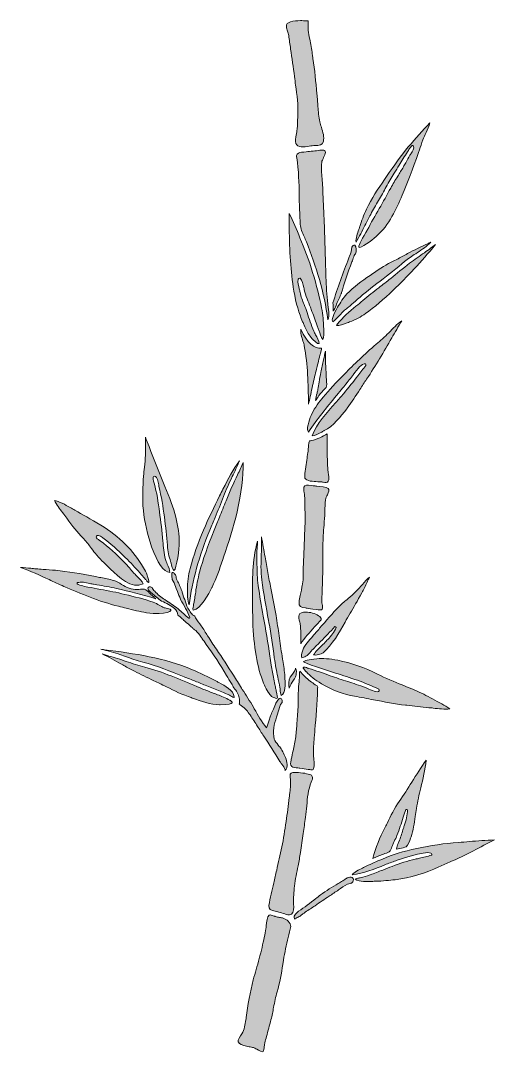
# Model space of a CAD drawing. Header units: inches. Extents: x 42 to 168, y -287 to -10.
import ezdxf

# ---------------------------------------------------------------- set-up
doc = ezdxf.new("R2010")
doc.units = ezdxf.units.IN
doc.header["$MEASUREMENT"] = 0
doc.layers.add('_U+0421_U+043B_U+043E_U+0439 1', color=7, linetype='Continuous')

# ---------------------------------------------------------------- blocks, each defined once
blk = doc.blocks.new('block 2')
at = {"layer": '_U+0421_U+043B_U+043E_U+0439 1', "true_color": 0xffffff}
h = blk.add_hatch(color=7, dxfattribs=at)
h.dxf.hatch_style = 2
edge = h.paths.add_edge_path()
edge.add_spline(control_points=[(113.06, -13.22), (113.18, -13.58), (113.31, -13.96), (113.36, -14.35), (113.53, -15.56), (113.71, -16.77), (113.89, -17.99), (114.24, -20.4), (114.61, -22.9), (114.91, -25.36), (115, -26.12), (115.11, -26.9), (115.22, -27.68), (115.59, -30.32), (115.97, -33.06), (115.81, -35.69), (115.78, -36.2), (115.76, -36.72), (115.75, -37.24), (115.72, -38.15), (115.69, -39.09), (115.57, -40.01), (115.53, -40.33), (115.46, -40.66), (115.4, -40.98), (115.24, -41.75), (115.07, -42.55), (115.31, -43.29), (115.72, -44.53), (117.44, -44.24), (118.82, -44.01), (119.14, -43.96), (119.44, -43.91), (119.69, -43.89), (119.94, -43.86), (120.21, -43.85), (120.47, -43.85), (121.47, -43.82), (122.41, -43.79), (122.65, -42.8), (122.95, -41.56), (122.53, -40.23), (122.13, -38.94), (121.97, -38.44), (121.82, -37.97), (121.71, -37.5), (121.4, -36.15), (121.3, -34.74), (121.21, -33.38), (121.17, -32.84), (121.13, -32.31), (121.08, -31.77), (121.03, -31.17), (120.97, -30.57), (120.92, -29.97), (120.63, -26.86), (120.34, -23.64), (119.86, -20.49), (119.8, -20.1), (119.75, -19.71), (119.69, -19.32), (119.5, -17.99), (119.31, -16.62), (118.99, -15.32), (118.59, -13.66), (118.48, -12.29), (118.62, -10.46), (118.47, -10.46), (118.32, -10.45), (118.17, -10.44), (117.63, -10.41), (117.06, -10.39), (116.5, -10.39), (115.59, -10.39), (114.68, -10.46), (113.89, -10.72), (113.04, -11.01), (112.7, -11.21), (112.77, -12.02), (112.8, -12.43), (112.93, -12.82), (113.06, -13.22)], knot_values=[0, 0, 0, 0, 1, 1, 1, 2, 2, 2, 3, 3, 3, 4, 4, 4, 5, 5, 5, 6, 6, 6, 7, 7, 7, 8, 8, 8, 9, 9, 9, 10, 10, 10, 11, 11, 11, 12, 12, 12, 13, 13, 13, 14, 14, 14, 15, 15, 15, 16, 16, 16, 17, 17, 17, 18, 18, 18, 19, 19, 19, 20, 20, 20, 21, 21, 21, 22, 22, 22, 23, 23, 23, 24, 24, 24, 25, 25, 25, 26, 26, 26, 27, 27, 27, 27], degree=3, periodic=1)
h = blk.add_hatch(color=7, dxfattribs=at)
h.dxf.hatch_style = 2
edge = h.paths.add_edge_path()
edge.add_spline(control_points=[(133.81, -65.23), (134.3, -64.26), (134.81, -63.25), (135.34, -62.29), (136.02, -61.05), (136.73, -59.8), (137.42, -58.6), (138.12, -57.39), (138.84, -56.14), (139.52, -54.89), (140.19, -53.66), (140.94, -52.43), (141.66, -51.25), (142.1, -50.52), (142.54, -49.8), (142.97, -49.07), (143.67, -47.87), (144.45, -46.69), (145.19, -45.55), (145.19, -45.55), (145.43, -45.19), (145.43, -45.19), (145.48, -45.11), (145.54, -45.02), (145.59, -44.93), (145.83, -44.55), (146.08, -44.15), (146.48, -43.88), (146.48, -43.88), (146.53, -43.85), (146.53, -43.85), (146.59, -43.85), (146.65, -43.87), (146.71, -43.89), (146.71, -43.89), (146.74, -43.94), (146.74, -43.94), (147.12, -44.64), (146.55, -45.45), (146.13, -46.04), (146.02, -46.19), (145.93, -46.32), (145.86, -46.44), (145.46, -47.1), (145.08, -47.79), (144.72, -48.45), (144.51, -48.82), (144.31, -49.2), (144.1, -49.57), (143.62, -50.42), (143.09, -51.26), (142.58, -52.08), (141.93, -53.1), (141.27, -54.16), (140.7, -55.24), (139.72, -57.1), (138.65, -58.95), (137.63, -60.74), (136.55, -62.61), (135.43, -64.55), (134.42, -66.5), (134.36, -66.61), (134.23, -66.83), (134.07, -67.11), (132.68, -69.5), (132.03, -70.84), (132.15, -71.1), (132.55, -71.48), (135.63, -69.29), (136.82, -68.23), (140.37, -65.08), (142.18, -60.85), (143.77, -57.12), (145.18, -53.81), (146.58, -50.18), (148.17, -45.69), (148.48, -44.81), (148.78, -43.94), (149.09, -43.07), (149.09, -43.07), (149.34, -42.34), (149.34, -42.34), (149.57, -41.69), (149.88, -41.01), (150.18, -40.35), (150.56, -39.51), (150.95, -38.65), (151.2, -37.8), (147.29, -41.69), (143.59, -46.27), (139.58, -52.16), (139.58, -52.16), (139.05, -52.94), (139.05, -52.94), (137.33, -55.45), (135.55, -58.06), (134.24, -60.88), (133.48, -62.52), (132.88, -64.05), (132.42, -65.56), (132.36, -65.77), (132.27, -66.03), (132.16, -66.32), (131.8, -67.34), (131.29, -68.8), (131.41, -69.7), (132.28, -68.27), (133.06, -66.73), (133.81, -65.23)], knot_values=[0, 0, 0, 0, 1, 1, 1, 2, 2, 2, 3, 3, 3, 4, 4, 4, 5, 5, 5, 6, 6, 6, 7, 7, 7, 8, 8, 8, 9, 9, 9, 10, 10, 10, 11, 11, 11, 12, 12, 12, 13, 13, 13, 14, 14, 14, 15, 15, 15, 16, 16, 16, 17, 17, 17, 18, 18, 18, 19, 19, 19, 20, 20, 20, 21, 21, 21, 22, 22, 22, 23, 23, 23, 24, 24, 24, 25, 25, 25, 26, 26, 26, 27, 27, 27, 28, 28, 28, 29, 29, 29, 30, 30, 30, 31, 31, 31, 32, 32, 32, 33, 33, 33, 34, 34, 34, 35, 35, 35, 36, 36, 36, 36], degree=3, periodic=1)
h = blk.add_hatch(color=7, dxfattribs=at)
h.dxf.hatch_style = 2
edge = h.paths.add_edge_path()
edge.add_spline(control_points=[(121.85, -45.1), (121.85, -45.1), (121.73, -45.12), (121.73, -45.12), (120.5, -45.26), (119.27, -45.39), (118.04, -45.53), (118.04, -45.53), (117.39, -45.6), (117.39, -45.6), (116.62, -45.68), (115.96, -45.75), (115.66, -46.14), (115.49, -46.36), (115.44, -46.69), (115.51, -47.15), (116.07, -50.56), (116.12, -53.82), (116.18, -57.27), (116.19, -57.84), (116.2, -58.4), (116.21, -58.98), (116.24, -60.45), (116.32, -61.94), (116.39, -63.39), (116.42, -63.91), (116.44, -64.43), (116.47, -64.96), (116.52, -66.07), (117.02, -67.18), (117.51, -68.25), (117.72, -68.7), (117.93, -69.16), (118.09, -69.6), (120.58, -76.12), (122.98, -83.15), (123.84, -90.52), (124.36, -89.58), (124.01, -87.25), (123.82, -86.06), (123.78, -85.76), (123.74, -85.5), (123.72, -85.33), (123.48, -82.99), (123.4, -80.7), (123.32, -78.16), (123.17, -72.64), (123.02, -67.65), (122.8, -62.55), (122.76, -61.73), (122.72, -60.91), (122.68, -60.09), (122.6, -58.46), (122.51, -56.77), (122.48, -55.1), (122.47, -54.29), (122.39, -53.45), (122.31, -52.64), (122.17, -51.25), (122.03, -49.81), (122.21, -48.41), (122.27, -47.95), (122.5, -47.49), (122.73, -47.05), (122.98, -46.57), (123.22, -46.12), (123.21, -45.69), (123.21, -45.47), (123.15, -45.31), (123.04, -45.21), (122.79, -44.99), (122.26, -45.05), (121.85, -45.1)], knot_values=[0, 0, 0, 0, 1, 1, 1, 2, 2, 2, 3, 3, 3, 4, 4, 4, 5, 5, 5, 6, 6, 6, 7, 7, 7, 8, 8, 8, 9, 9, 9, 10, 10, 10, 11, 11, 11, 12, 12, 12, 13, 13, 13, 14, 14, 14, 15, 15, 15, 16, 16, 16, 17, 17, 17, 18, 18, 18, 19, 19, 19, 20, 20, 20, 21, 21, 21, 22, 22, 22, 23, 23, 23, 24, 24, 24, 24], degree=3, periodic=1)
h = blk.add_hatch(color=7, dxfattribs=at)
h.dxf.hatch_style = 2
edge = h.paths.add_edge_path()
edge.add_spline(control_points=[(122.73, -92.5), (122.69, -90.92), (122.51, -89.28), (122.17, -87.34), (121.63, -84.28), (120.82, -81.33), (119.77, -77.83), (118.8, -74.58), (117.52, -71.34), (116.39, -68.56), (115.51, -66.38), (114.61, -64.13), (113.48, -62.08), (113.46, -63.33), (113.45, -64.64), (113.48, -65.94), (113.64, -72.19), (113.83, -77.41), (114.76, -82.82), (115.33, -86.15), (116.1, -88.85), (117.1, -91.05), (117.24, -91.36), (117.38, -91.68), (117.51, -91.99), (117.95, -93.01), (118.39, -94.06), (119.09, -94.91), (119.09, -94.91), (119.12, -94.94), (119.12, -94.94), (120.49, -96.61), (121.12, -96.9), (121.38, -96.92), (121.43, -96.93), (121.47, -96.92), (121.5, -96.91), (121.46, -96.21), (120.98, -95.31), (120.56, -94.52), (120.37, -94.17), (120.19, -93.84), (120.07, -93.55), (119.38, -91.95), (118.81, -90.22), (118.31, -88.58), (118.09, -87.86), (117.79, -87.15), (117.51, -86.46), (117.08, -85.42), (116.63, -84.34), (116.42, -83.19), (116.36, -82.89), (116.28, -82.57), (116.19, -82.23), (115.99, -81.42), (115.76, -80.51), (115.86, -79.69), (115.94, -79.48), (116.13, -79.44), (116.33, -79.38), (116.36, -79.37), (116.38, -79.36), (116.41, -79.35), (116.98, -80.02), (117.21, -81.02), (117.41, -81.91), (117.46, -82.12), (117.5, -82.32), (117.55, -82.51), (117.96, -84.11), (118.57, -85.66), (119.17, -87.17), (119.31, -87.54), (119.46, -87.92), (119.6, -88.29), (119.87, -88.97), (120.11, -89.66), (120.36, -90.34), (120.6, -91.02), (120.86, -91.72), (121.12, -92.41), (121.22, -92.67), (121.33, -93), (121.45, -93.35), (121.72, -94.19), (122.06, -95.23), (122.48, -95.83), (122.88, -95.09), (122.82, -94.07), (122.76, -93.15), (122.75, -92.92), (122.74, -92.7), (122.73, -92.5)], knot_values=[0, 0, 0, 0, 1, 1, 1, 2, 2, 2, 3, 3, 3, 4, 4, 4, 5, 5, 5, 6, 6, 6, 7, 7, 7, 8, 8, 8, 9, 9, 9, 10, 10, 10, 11, 11, 11, 12, 12, 12, 13, 13, 13, 14, 14, 14, 15, 15, 15, 16, 16, 16, 17, 17, 17, 18, 18, 18, 19, 19, 19, 20, 20, 20, 21, 21, 21, 22, 22, 22, 23, 23, 23, 24, 24, 24, 25, 25, 25, 26, 26, 26, 27, 27, 27, 28, 28, 28, 29, 29, 29, 30, 30, 30, 31, 31, 31, 31], degree=3, periodic=1)
h = blk.add_hatch(color=7, dxfattribs=at)
h.dxf.hatch_style = 2
edge = h.paths.add_edge_path()
edge.add_spline(control_points=[(126.98, -89.38), (127.41, -88.89), (127.86, -88.39), (128.34, -87.99), (128.68, -87.71), (129.02, -87.44), (129.35, -87.16), (129.98, -86.65), (130.63, -86.13), (131.24, -85.58), (132.77, -84.2), (134.81, -82.41), (137, -80.82), (139.29, -79.15), (141.52, -77.32), (143.67, -75.54), (143.67, -75.54), (144.42, -74.93), (144.42, -74.93), (145.36, -74.16), (146.4, -73.48), (147.4, -72.82), (148.65, -72.01), (149.94, -71.16), (151.02, -70.16), (151.17, -70.02), (151.32, -69.89), (151.48, -69.75), (151.18, -69.89), (150.89, -70.02), (150.6, -70.16), (148.82, -70.97), (146.97, -71.82), (145.23, -72.79), (144.26, -73.34), (143.27, -73.85), (142.31, -74.34), (140.35, -75.34), (138.49, -76.29), (136.7, -77.58), (136.2, -77.94), (135.68, -78.3), (135.16, -78.66), (133, -80.18), (130.76, -81.75), (128.98, -83.61), (127.99, -84.66), (127.2, -85.93), (126.47, -87.14), (125.29, -89.13), (124.81, -90.58), (125.15, -91.1), (125.81, -90.66), (126.4, -90.01), (126.98, -89.38)], knot_values=[0, 0, 0, 0, 1, 1, 1, 2, 2, 2, 3, 3, 3, 4, 4, 4, 5, 5, 5, 6, 6, 6, 7, 7, 7, 8, 8, 8, 9, 9, 9, 10, 10, 10, 11, 11, 11, 12, 12, 12, 13, 13, 13, 14, 14, 14, 15, 15, 15, 16, 16, 16, 17, 17, 17, 18, 18, 18, 18], degree=3, periodic=1)
h = blk.add_hatch(color=7, dxfattribs=at)
h.dxf.hatch_style = 2
edge = h.paths.add_edge_path()
edge.add_spline(control_points=[(125.27, -88.19), (125.32, -88.1), (125.38, -88.01), (125.45, -87.92), (125.82, -87.43), (125.98, -86.86), (126.21, -86.3), (126.63, -85.31), (127.1, -84.35), (127.53, -83.37), (127.49, -83.41), (127.45, -83.46), (127.42, -83.5), (128.28, -80.77), (129.22, -77.89), (130.32, -74.99), (130.4, -74.8), (130.47, -74.59), (130.53, -74.38), (130.69, -73.9), (130.85, -73.41), (131.08, -73.05), (131.14, -72.96), (131.2, -72.89), (131.26, -72.83), (131.55, -72.29), (131.56, -70.79), (131.07, -70.57), (130.75, -70.43), (130.49, -70.71), (130.28, -71.11), (130.28, -71.95), (129.99, -72.7), (129.67, -73.49), (129.61, -73.63), (129.55, -73.78), (129.49, -73.94), (127.93, -77.99), (126.43, -81.98), (125.23, -86), (125.35, -86.72), (125.3, -87.46), (125.27, -88.19)], knot_values=[0, 0, 0, 0, 1, 1, 1, 2, 2, 2, 3, 3, 3, 4, 4, 4, 5, 5, 5, 6, 6, 6, 7, 7, 7, 8, 8, 8, 9, 9, 9, 10, 10, 10, 11, 11, 11, 12, 12, 12, 13, 13, 13, 14, 14, 14, 14], degree=3, periodic=1)
h = blk.add_hatch(color=7, dxfattribs=at)
h.dxf.hatch_style = 2
edge = h.paths.add_edge_path()
edge.add_spline(control_points=[(149.73, -72.57), (148.51, -73.39), (147.09, -74.36), (145.76, -75.39), (144.01, -76.75), (142.32, -78.13), (140.73, -79.43), (139.68, -80.3), (138.58, -81.13), (137.52, -81.94), (136.1, -83.02), (134.63, -84.14), (133.25, -85.34), (132.65, -85.87), (132.02, -86.39), (131.4, -86.9), (129.65, -88.34), (127.84, -89.83), (126.45, -91.61), (126.45, -91.61), (126.44, -91.62), (126.44, -91.62), (126.32, -91.75), (126.22, -91.91), (126.15, -92.08), (126.95, -92.24), (128.14, -91.73), (129.03, -91.36), (129.27, -91.26), (129.49, -91.16), (129.68, -91.09), (131.28, -90.49), (132.72, -89.73), (133.96, -88.84), (136.35, -87.11), (138.79, -85.06), (141.4, -82.58), (145.11, -79.05), (148.81, -75.06), (152.68, -70.39), (152.24, -70.7), (151.81, -71.03), (151.39, -71.35), (150.85, -71.77), (150.3, -72.19), (149.73, -72.57)], knot_values=[0, 0, 0, 0, 1, 1, 1, 2, 2, 2, 3, 3, 3, 4, 4, 4, 5, 5, 5, 6, 6, 6, 7, 7, 7, 8, 8, 8, 9, 9, 9, 10, 10, 10, 11, 11, 11, 12, 12, 12, 13, 13, 13, 14, 14, 14, 15, 15, 15, 15], degree=3, periodic=1)
h = blk.add_hatch(color=7, dxfattribs=at)
h.dxf.hatch_style = 2
edge = h.paths.add_edge_path()
edge.add_spline(control_points=[(143.65, -90.81), (142.43, -91.62), (141.23, -92.89), (140.25, -93.94), (140.25, -93.94), (140.2, -93.99), (140.2, -93.99), (139.14, -95.12), (137.95, -96.13), (136.8, -97.1), (133.64, -99.76), (130.77, -102.58), (128.39, -104.98), (125.95, -107.43), (124.16, -109.37), (122.6, -111.25), (121.55, -112.53), (120.36, -114.06), (119.56, -115.75), (119.13, -116.65), (118.1, -119.23), (118.5, -120.29), (118.55, -120.42), (118.61, -120.52), (118.7, -120.59), (120.99, -117.14), (123.5, -114.08), (126.16, -110.84), (126.16, -110.84), (126.26, -110.72), (126.26, -110.72), (126.77, -110.1), (127.29, -109.47), (127.8, -108.84), (128.6, -107.86), (129.4, -106.88), (130.21, -105.91), (130.31, -105.78), (130.48, -105.55), (130.67, -105.27), (131.81, -103.68), (133, -102.15), (133.91, -102.35), (134, -102.47), (134.05, -102.61), (134.06, -102.76), (133.33, -103.67), (132.61, -104.6), (131.91, -105.5), (130.68, -107.09), (129.41, -108.72), (128.1, -110.28), (127.43, -111.07), (126.73, -111.86), (125.98, -112.69), (123.48, -115.47), (120.9, -118.34), (119.69, -121.61), (120.34, -121.66), (121.44, -121.02), (122.2, -120.59), (122.47, -120.43), (122.7, -120.29), (122.88, -120.21), (125.31, -119.03), (127.3, -116.43), (128.91, -114.34), (128.91, -114.34), (129, -114.22), (129, -114.22), (130.23, -112.62), (131.36, -110.86), (132.46, -109.16), (133.04, -108.25), (133.65, -107.31), (134.26, -106.41), (136.67, -102.86), (138.87, -99.06), (140.99, -95.39), (141.86, -93.88), (142.75, -92.33), (143.65, -90.81)], knot_values=[0, 0, 0, 0, 1, 1, 1, 2, 2, 2, 3, 3, 3, 4, 4, 4, 5, 5, 5, 6, 6, 6, 7, 7, 7, 8, 8, 8, 9, 9, 9, 10, 10, 10, 11, 11, 11, 12, 12, 12, 13, 13, 13, 14, 14, 14, 15, 15, 15, 16, 16, 16, 17, 17, 17, 18, 18, 18, 19, 19, 19, 20, 20, 20, 21, 21, 21, 22, 22, 22, 23, 23, 23, 24, 24, 24, 25, 25, 25, 26, 26, 26, 27, 27, 27, 27], degree=3, periodic=1)
h = blk.add_hatch(color=7, dxfattribs=at)
h.dxf.hatch_style = 2
edge = h.paths.add_edge_path()
edge.add_spline(control_points=[(118.68, -113.14), (118.83, -112.46), (118.98, -111.77), (119.13, -111.09), (119.46, -109.55), (119.8, -107.96), (120.16, -106.4), (120.33, -105.65), (120.53, -104.89), (120.71, -104.16), (120.84, -103.65), (120.97, -103.14), (121.09, -102.63), (121.27, -101.93), (121.43, -101.22), (121.59, -100.51), (121.59, -100.51), (121.69, -100.05), (121.69, -100.05), (121.72, -99.9), (121.79, -99.7), (121.85, -99.5), (121.99, -99.07), (122.17, -98.51), (122.15, -98.13), (120.17, -98.4), (118.27, -96.66), (116.65, -93.08), (116.47, -93.93), (116.86, -95.18), (117.18, -96.22), (117.34, -96.7), (117.48, -97.16), (117.55, -97.53), (118.49, -102.55), (118.58, -107.8), (118.68, -112.88), (118.68, -112.97), (118.68, -113.05), (118.68, -113.14)], knot_values=[0, 0, 0, 0, 1, 1, 1, 2, 2, 2, 3, 3, 3, 4, 4, 4, 5, 5, 5, 6, 6, 6, 7, 7, 7, 8, 8, 8, 9, 9, 9, 10, 10, 10, 11, 11, 11, 12, 12, 12, 13, 13, 13, 13], degree=3, periodic=1)
h = blk.add_hatch(color=7, dxfattribs=at)
h.dxf.hatch_style = 2
edge = h.paths.add_edge_path()
edge.add_spline(control_points=[(122.71, -101.26), (122.5, -102.36), (122.27, -103.49), (122, -104.6), (121.79, -105.45), (121.66, -106.34), (121.53, -107.2), (121.43, -107.86), (121.33, -108.54), (121.19, -109.21), (121.13, -109.51), (121.05, -109.83), (120.96, -110.18), (120.79, -110.83), (120.62, -111.5), (120.58, -112.11), (120.77, -111.9), (120.97, -111.59), (121.14, -111.32), (121.29, -111.09), (121.43, -110.87), (121.56, -110.72), (122.03, -110.18), (122.52, -109.64), (122.99, -109.12), (122.99, -109.12), (123.4, -108.67), (123.4, -108.67), (123.64, -108.41), (123.54, -107.26), (123.49, -106.65), (123.47, -106.41), (123.45, -106.21), (123.45, -106.07), (123.42, -105.09), (123.36, -104.11), (123.3, -103.16), (123.3, -103.16), (123.28, -102.87), (123.28, -102.87), (123.19, -101.55), (123.19, -100.21), (123.2, -98.9), (123.03, -99.69), (122.87, -100.48), (122.71, -101.26)], knot_values=[0, 0, 0, 0, 1, 1, 1, 2, 2, 2, 3, 3, 3, 4, 4, 4, 5, 5, 5, 6, 6, 6, 7, 7, 7, 8, 8, 8, 9, 9, 9, 10, 10, 10, 11, 11, 11, 12, 12, 12, 13, 13, 13, 14, 14, 14, 15, 15, 15, 15], degree=3, periodic=1)
h = blk.add_hatch(color=7, dxfattribs=at)
h.dxf.hatch_style = 2
edge = h.paths.add_edge_path()
edge.add_spline(control_points=[(123.71, -121.1), (122.45, -121.89), (121, -122.49), (119.41, -122.9), (119.21, -122.95), (119.09, -122.94), (119.01, -122.94), (118.99, -122.94), (118.97, -122.93), (118.96, -122.94), (118.95, -122.96), (118.85, -123.16), (118.81, -123.23), (118.74, -123.37), (118.73, -123.6), (118.72, -123.79), (118.72, -123.89), (118.71, -123.98), (118.7, -124.05), (118.67, -124.36), (118.64, -124.66), (118.62, -124.97), (118.59, -125.33), (118.56, -125.71), (118.51, -126.09), (118.41, -126.78), (118.3, -127.47), (118.19, -128.14), (117.93, -129.75), (117.68, -131.28), (117.66, -132.92), (118.2, -133.79), (119.91, -133.86), (121.16, -133.91), (121.56, -133.93), (121.94, -133.94), (122.23, -133.98), (122.36, -134), (122.49, -134.02), (122.62, -134.04), (123.26, -134.16), (123.67, -134.2), (123.98, -133.77), (124.26, -133.35), (124.14, -132.65), (124.04, -132.09), (124.01, -131.92), (123.98, -131.75), (123.97, -131.61), (123.63, -128.58), (123.66, -125.45), (123.7, -122.42), (123.7, -121.98), (123.71, -121.54), (123.71, -121.1)], knot_values=[0, 0, 0, 0, 1, 1, 1, 2, 2, 2, 3, 3, 3, 4, 4, 4, 5, 5, 5, 6, 6, 6, 7, 7, 7, 8, 8, 8, 9, 9, 9, 10, 10, 10, 11, 11, 11, 12, 12, 12, 13, 13, 13, 14, 14, 14, 15, 15, 15, 16, 16, 16, 17, 17, 17, 18, 18, 18, 18], degree=3, periodic=1)
h = blk.add_hatch(color=7, dxfattribs=at)
h.dxf.hatch_style = 2
edge = h.paths.add_edge_path()
edge.add_spline(control_points=[(76.62, -151.33), (78.18, -155.74), (79.82, -158.04), (81.49, -158.2), (81.5, -157.54), (81.16, -156.75), (80.83, -155.99), (80.64, -155.53), (80.45, -155.1), (80.35, -154.71), (79.91, -153.07), (79.74, -151.39), (79.63, -149.82), (79.43, -147.22), (79.08, -144.58), (78.74, -142.02), (78.74, -142.02), (78.62, -141.14), (78.62, -141.14), (78.25, -138.3), (77.77, -135.88), (77.16, -133.73), (77.16, -133.73), (77.14, -133.66), (77.14, -133.66), (77.01, -133.19), (76.9, -132.74), (77.13, -132.53), (77.24, -132.42), (77.41, -132.4), (77.62, -132.47), (78.13, -132.65), (78.35, -133.71), (78.53, -134.78), (78.56, -134.94), (78.58, -135.08), (78.6, -135.16), (79.85, -140.59), (80.44, -146.18), (80.85, -150.92), (81, -152.62), (81.26, -153.96), (81.71, -155.28), (81.75, -155.38), (81.79, -155.55), (81.85, -155.77), (81.99, -156.31), (82.32, -157.56), (82.58, -157.69), (82.59, -157.7), (82.6, -157.7), (82.62, -157.69), (83.35, -157.24), (84.05, -151.47), (84.04, -150.35), (84.01, -146.02), (82.79, -141.19), (80.18, -135.17), (80.18, -135.17), (80.18, -135.17), (80.18, -135.17), (78.66, -131.67), (77.27, -128.03), (75.93, -124.51), (75.6, -123.67), (75.28, -122.83), (74.96, -121.99), (74.94, -122.7), (74.96, -123.43), (74.98, -124.13), (75, -125), (75.02, -125.9), (74.98, -126.78), (74.92, -127.87), (74.8, -128.97), (74.69, -130.03), (74.6, -130.81), (74.51, -131.63), (74.45, -132.42), (74.25, -135.09), (74.08, -138.26), (74.41, -141.59), (74.73, -144.77), (75.49, -148.14), (76.62, -151.33)], knot_values=[0, 0, 0, 0, 1, 1, 1, 2, 2, 2, 3, 3, 3, 4, 4, 4, 5, 5, 5, 6, 6, 6, 7, 7, 7, 8, 8, 8, 9, 9, 9, 10, 10, 10, 11, 11, 11, 12, 12, 12, 13, 13, 13, 14, 14, 14, 15, 15, 15, 16, 16, 16, 17, 17, 17, 18, 18, 18, 19, 19, 19, 20, 20, 20, 21, 21, 21, 22, 22, 22, 23, 23, 23, 24, 24, 24, 25, 25, 25, 26, 26, 26, 27, 27, 27, 28, 28, 28, 28], degree=3, periodic=1)
h = blk.add_hatch(color=7, dxfattribs=at)
h.dxf.hatch_style = 2
edge = h.paths.add_edge_path()
edge.add_spline(control_points=[(92.21, -146.85), (92.66, -145.73), (93.14, -144.6), (93.61, -143.5), (94.4, -141.65), (95.21, -139.74), (95.91, -137.84), (96.58, -136.02), (97.42, -134.25), (98.24, -132.55), (98.89, -131.18), (99.56, -129.78), (100.14, -128.35), (98.5, -130.6), (97.21, -132.97), (95.75, -135.93), (95.45, -136.53), (95.16, -137.12), (94.86, -137.71), (93.38, -140.69), (91.85, -143.77), (90.51, -146.89), (89.03, -150.34), (87.85, -153.71), (86.92, -157.18), (86.46, -158.91), (86.2, -160.88), (86.2, -162.71), (86.2, -162.71), (86.2, -162.74), (86.2, -162.74), (86.2, -163.71), (86.19, -165.8), (86.67, -166.9), (87.53, -160.47), (89.34, -153.91), (92.21, -146.85)], knot_values=[0, 0, 0, 0, 1, 1, 1, 2, 2, 2, 3, 3, 3, 4, 4, 4, 5, 5, 5, 6, 6, 6, 7, 7, 7, 8, 8, 8, 9, 9, 9, 10, 10, 10, 11, 11, 11, 12, 12, 12, 12], degree=3, periodic=1)
h = blk.add_hatch(color=7, dxfattribs=at)
h.dxf.hatch_style = 2
edge = h.paths.add_edge_path()
edge.add_spline(control_points=[(96.57, -139.03), (96, -140.49), (95.39, -141.96), (94.79, -143.38), (94.31, -144.55), (93.82, -145.72), (93.35, -146.9), (91.6, -151.24), (90.41, -154.69), (89.49, -158.1), (88.99, -159.96), (88.64, -161.72), (88.43, -163.46), (88.35, -164.04), (88.26, -164.62), (88.16, -165.19), (88.11, -165.51), (88.05, -165.84), (88, -166.17), (87.97, -166.33), (87.93, -166.53), (87.89, -166.73), (87.78, -167.25), (87.65, -167.88), (87.73, -168.32), (89.84, -168.11), (91.94, -163.89), (92.75, -162.28), (92.75, -162.28), (92.81, -162.16), (92.81, -162.16), (93.97, -159.82), (94.8, -157.43), (95.69, -154.77), (95.69, -154.77), (95.91, -154.13), (95.91, -154.13), (97.23, -150.17), (98.61, -146.08), (99.54, -141.96), (100.66, -136.99), (101.22, -132.54), (101.18, -128.74), (100.68, -129.85), (100.17, -130.96), (99.66, -132.04), (98.6, -134.31), (97.51, -136.66), (96.57, -139.03)], knot_values=[0, 0, 0, 0, 1, 1, 1, 2, 2, 2, 3, 3, 3, 4, 4, 4, 5, 5, 5, 6, 6, 6, 7, 7, 7, 8, 8, 8, 9, 9, 9, 10, 10, 10, 11, 11, 11, 12, 12, 12, 13, 13, 13, 14, 14, 14, 15, 15, 15, 16, 16, 16, 16], degree=3, periodic=1)
h = blk.add_hatch(color=7, dxfattribs=at)
h.dxf.hatch_style = 2
edge = h.paths.add_edge_path()
edge.add_spline(control_points=[(116.15, -166.13), (116.07, -167.47), (116.6, -167.55), (117.87, -167.73), (117.87, -167.73), (118.07, -167.76), (118.07, -167.76), (118.18, -167.78), (118.37, -167.81), (118.59, -167.85), (120.43, -168.19), (121.3, -168.25), (121.69, -168.2), (122.06, -168.33), (122.38, -168.23), (122.45, -167.77), (122.48, -167.54), (122.44, -167.32), (122.4, -167.09), (122.31, -166.61), (122.24, -166.12), (122.22, -165.63), (122.24, -165.43), (122.25, -165.24), (122.25, -165.04), (122.26, -164.93), (122.26, -164.81), (122.27, -164.7), (122.35, -163.06), (122.41, -161.42), (122.45, -159.89), (122.5, -158.32), (122.49, -156.72), (122.49, -155.17), (122.49, -153.83), (122.49, -152.44), (122.52, -151.07), (122.56, -149.21), (122.69, -147.34), (122.83, -145.53), (122.91, -144.39), (123, -143.22), (123.06, -142.06), (123.08, -141.73), (123.09, -141.39), (123.09, -141.05), (123.11, -140.05), (123.14, -139.01), (123.45, -138.01), (123.52, -137.82), (123.61, -137.6), (123.72, -137.38), (124.07, -136.63), (124.29, -136.06), (123.91, -135.71), (123.44, -135.26), (121.81, -135.15), (120.93, -135.08), (120.74, -135.07), (120.57, -135.06), (120.43, -135.05), (120.3, -135.03), (120.13, -135.01), (119.94, -134.98), (119.22, -134.88), (118.12, -134.73), (117.7, -135.01), (117.24, -135.32), (117.4, -136.17), (117.52, -136.86), (117.57, -137.12), (117.62, -137.37), (117.63, -137.57), (117.69, -138.71), (117.71, -139.88), (117.72, -141.01), (117.73, -141.41), (117.73, -141.81), (117.74, -142.21), (117.79, -144.72), (117.67, -147.26), (117.56, -149.71), (117.53, -150.37), (117.49, -151.03), (117.47, -151.69), (117.34, -154.79), (117.26, -157.3), (117.23, -159.6), (117.22, -160.35), (117.09, -161.1), (116.96, -161.82), (116.89, -162.19), (116.82, -162.57), (116.77, -162.95), (116.71, -163.42), (116.59, -163.9), (116.47, -164.37), (116.33, -164.95), (116.18, -165.56), (116.15, -166.13)], knot_values=[0, 0, 0, 0, 1, 1, 1, 2, 2, 2, 3, 3, 3, 4, 4, 4, 5, 5, 5, 6, 6, 6, 7, 7, 7, 8, 8, 8, 9, 9, 9, 10, 10, 10, 11, 11, 11, 12, 12, 12, 13, 13, 13, 14, 14, 14, 15, 15, 15, 16, 16, 16, 17, 17, 17, 18, 18, 18, 19, 19, 19, 20, 20, 20, 21, 21, 21, 22, 22, 22, 23, 23, 23, 24, 24, 24, 25, 25, 25, 26, 26, 26, 27, 27, 27, 28, 28, 28, 29, 29, 29, 30, 30, 30, 31, 31, 31, 32, 32, 32, 33, 33, 33, 33], degree=3, periodic=1)
h = blk.add_hatch(color=7, dxfattribs=at)
h.dxf.hatch_style = 2
edge = h.paths.add_edge_path()
edge.add_spline(control_points=[(53.9, -143.69), (55.36, -145.77), (56.76, -147.48), (58.2, -148.94), (58.2, -148.94), (58.2, -148.94), (58.2, -148.94), (58.95, -149.7), (59.6, -150.58), (60.23, -151.43), (60.63, -151.97), (61.05, -152.54), (61.49, -153.06), (62.65, -154.45), (63.92, -155.7), (65.35, -157.07), (65.35, -157.07), (65.64, -157.35), (65.64, -157.35), (67.76, -159.4), (71.28, -162.81), (74.4, -161.24), (74.04, -160.49), (73.32, -159.8), (72.61, -159.13), (72.32, -158.84), (72.03, -158.57), (71.79, -158.31), (71.4, -157.88), (71.02, -157.44), (70.65, -157), (70.2, -156.48), (69.73, -155.94), (69.25, -155.43), (67.28, -153.37), (65.13, -151.45), (62.85, -149.72), (62.82, -149.7), (62.76, -149.66), (62.69, -149.62), (62.22, -149.33), (61.8, -149.04), (61.8, -148.7), (61.8, -148.61), (61.84, -148.46), (62.03, -148.35), (62.49, -148.07), (63.26, -148.66), (64.01, -149.3), (64.12, -149.39), (64.2, -149.46), (64.26, -149.5), (66.36, -151.07), (68.33, -152.96), (70.14, -154.76), (71.43, -156.05), (72.68, -157.46), (73.89, -158.82), (74.27, -159.24), (74.64, -159.66), (75.01, -160.07), (75.08, -160.14), (75.15, -160.24), (75.23, -160.34), (75.38, -160.54), (75.64, -160.88), (75.78, -160.88), (75.8, -160.88), (75.83, -160.86), (75.86, -160.82), (76.02, -160.61), (75.64, -159.56), (75.51, -159.22), (75.48, -159.11), (75.44, -159.02), (75.42, -158.96), (75.18, -158.18), (74.8, -157.5), (74.47, -156.95), (71.72, -152.32), (67.96, -148.59), (62.99, -145.54), (60.21, -143.85), (58.07, -142.62), (56.06, -141.54), (55.66, -141.33), (55.24, -141.09), (54.8, -140.83), (53.45, -140.06), (51.94, -139.19), (50.55, -138.92), (51.08, -140.03), (51.93, -141.13), (52.77, -142.19), (53.17, -142.71), (53.56, -143.2), (53.9, -143.69)], knot_values=[0, 0, 0, 0, 1, 1, 1, 2, 2, 2, 3, 3, 3, 4, 4, 4, 5, 5, 5, 6, 6, 6, 7, 7, 7, 8, 8, 8, 9, 9, 9, 10, 10, 10, 11, 11, 11, 12, 12, 12, 13, 13, 13, 14, 14, 14, 15, 15, 15, 16, 16, 16, 17, 17, 17, 18, 18, 18, 19, 19, 19, 20, 20, 20, 21, 21, 21, 22, 22, 22, 23, 23, 23, 24, 24, 24, 25, 25, 25, 26, 26, 26, 27, 27, 27, 28, 28, 28, 29, 29, 29, 30, 30, 30, 31, 31, 31, 32, 32, 32, 32], degree=3, periodic=1)
h = blk.add_hatch(color=7, dxfattribs=at)
h.dxf.hatch_style = 2
edge = h.paths.add_edge_path()
edge.add_spline(control_points=[(107.95, -171.05), (107.95, -171.05), (108.06, -171.62), (108.06, -171.62), (108.63, -174.76), (109.07, -177.9), (109.51, -181.11), (109.76, -182.9), (110.11, -184.66), (110.43, -186.15), (110.63, -187.09), (110.82, -188.06), (111.01, -189.04), (111.03, -189.16), (111.05, -189.35), (111.07, -189.57), (111.11, -190.04), (111.19, -190.88), (111.38, -191.16), (112.61, -190.4), (112.46, -188.19), (112.36, -186.71), (112.35, -186.5), (112.34, -186.3), (112.33, -186.13), (112.26, -184.66), (112.01, -183.19), (111.78, -181.76), (111.71, -181.39), (111.65, -181.02), (111.59, -180.65), (111.3, -178.82), (111.04, -176.96), (110.78, -175.16), (110.53, -173.39), (110.28, -171.56), (109.99, -169.77), (109.6, -167.32), (109.09, -164.84), (108.6, -162.44), (108.31, -161.05), (108.02, -159.62), (107.75, -158.21), (107.48, -156.82), (107.25, -155.4), (107.02, -154.03), (106.72, -152.28), (106.42, -150.49), (106.06, -148.71), (106.06, -148.72), (106.06, -148.72), (106.06, -148.73), (106.06, -148.73), (106.06, -148.73), (106.06, -148.73), (106.12, -150.24), (106.06, -151.77), (106.01, -153.25), (105.93, -155.53), (105.85, -157.9), (106.16, -160.22), (106.65, -163.84), (107.31, -167.5), (107.95, -171.05)], knot_values=[0, 0, 0, 0, 1, 1, 1, 2, 2, 2, 3, 3, 3, 4, 4, 4, 5, 5, 5, 6, 6, 6, 7, 7, 7, 8, 8, 8, 9, 9, 9, 10, 10, 10, 11, 11, 11, 12, 12, 12, 13, 13, 13, 14, 14, 14, 15, 15, 15, 16, 16, 16, 17, 17, 17, 18, 18, 18, 19, 19, 19, 20, 20, 20, 21, 21, 21, 21], degree=3, periodic=1)
h = blk.add_hatch(color=7, dxfattribs=at)
h.dxf.hatch_style = 2
edge = h.paths.add_edge_path()
edge.add_spline(control_points=[(103.7, -168.61), (103.72, -175.78), (104.48, -181.55), (106.03, -186.25), (106.53, -187.78), (107.14, -189.09), (107.87, -190.26), (107.87, -190.26), (107.93, -190.36), (107.93, -190.36), (108.18, -190.75), (108.43, -191.15), (108.79, -191.42), (109.15, -191.69), (110.11, -192.1), (110.28, -191.9), (110.39, -191.76), (110.31, -191.09), (110.02, -189.89), (109.98, -189.72), (109.95, -189.58), (109.93, -189.5), (109.85, -189.08), (109.77, -188.67), (109.68, -188.25), (109.68, -188.25), (109.38, -186.76), (109.38, -186.76), (109.13, -185.54), (108.88, -184.29), (108.69, -183.04), (108.56, -182.23), (108.44, -181.41), (108.32, -180.6), (107.79, -177.08), (107.25, -173.44), (106.55, -169.89), (106.03, -167.2), (105.61, -164.44), (105.2, -161.77), (105.2, -161.77), (105.19, -161.7), (105.19, -161.7), (104.9, -159.79), (104.88, -157.91), (104.86, -156.08), (104.85, -155.22), (104.84, -154.33), (104.8, -153.44), (104.8, -153.44), (104.8, -153.44), (104.8, -153.44), (104.79, -152.99), (104.84, -152.47), (104.9, -151.91), (104.97, -151.21), (105.05, -150.48), (104.98, -149.87), (103.56, -154.9), (103.62, -160.4), (103.68, -165.72), (103.69, -166.7), (103.7, -167.66), (103.7, -168.61)], knot_values=[0, 0, 0, 0, 1, 1, 1, 2, 2, 2, 3, 3, 3, 4, 4, 4, 5, 5, 5, 6, 6, 6, 7, 7, 7, 8, 8, 8, 9, 9, 9, 10, 10, 10, 11, 11, 11, 12, 12, 12, 13, 13, 13, 14, 14, 14, 15, 15, 15, 16, 16, 16, 17, 17, 17, 18, 18, 18, 19, 19, 19, 20, 20, 20, 21, 21, 21, 21], degree=3, periodic=1)
h = blk.add_hatch(color=7, dxfattribs=at)
h.dxf.hatch_style = 2
edge = h.paths.add_edge_path()
edge.add_spline(control_points=[(69.84, -167.8), (71.61, -168.25), (73.44, -168.73), (75.25, -169), (76.5, -169.18), (77.6, -169.25), (78.61, -169.21), (80.4, -169.14), (81.67, -168.82), (81.78, -168.42), (81.8, -168.35), (81.79, -168.29), (81.76, -168.24), (81.6, -167.99), (80.96, -167.86), (80.53, -167.78), (80.3, -167.73), (80.11, -167.7), (79.99, -167.65), (79.53, -167.45), (79.1, -167.21), (78.68, -166.98), (78.17, -166.69), (77.63, -166.4), (77.05, -166.2), (74.58, -165.34), (71.96, -164.69), (69.48, -164.09), (67.3, -163.57), (65.14, -163.13), (62.9, -162.74), (61.8, -162.48), (60.65, -162.32), (59.57, -162.12), (58.95, -162), (58.34, -161.88), (57.73, -161.72), (57.33, -161.61), (56.46, -161.41), (56.68, -160.95), (57.71, -160.65), (58.94, -160.92), (60.04, -161.16), (60.41, -161.25), (60.76, -161.33), (61.08, -161.38), (61.08, -161.38), (61.98, -161.53), (61.98, -161.53), (63.7, -161.81), (65.47, -162.09), (67.19, -162.49), (70.59, -163.28), (74.21, -164.16), (77.76, -165.27), (77.54, -165.07), (77.32, -164.88), (77.1, -164.69), (76.9, -164.51), (76.71, -164.34), (76.51, -164.17), (76.38, -164.06), (76.24, -163.92), (76.09, -163.76), (75.67, -163.36), (75.16, -162.85), (74.74, -162.73), (74.42, -162.64), (74.04, -162.69), (73.63, -162.73), (73.34, -162.76), (73.03, -162.8), (72.74, -162.78), (72.08, -162.74), (71.31, -162.68), (70.57, -162.42), (69.85, -162.17), (69.2, -161.79), (68.58, -161.41), (67.91, -161.01), (67.22, -160.6), (66.45, -160.37), (65.33, -160.04), (64.15, -159.82), (63.01, -159.6), (62.55, -159.51), (62.08, -159.43), (61.62, -159.33), (57.6, -158.51), (54.19, -157.97), (50.88, -157.64), (49.76, -157.53), (48.61, -157.46), (47.51, -157.38), (46.88, -157.34), (46.25, -157.3), (45.63, -157.25), (45.21, -157.22), (44.76, -157.17), (44.29, -157.11), (43.39, -157), (42.4, -156.87), (41.51, -156.92), (44.17, -157.78), (46.7, -158.98), (49.15, -160.14), (50.44, -160.75), (51.78, -161.38), (53.12, -161.95), (53.12, -161.95), (53.12, -161.95), (53.12, -161.95), (57.54, -163.85), (62.55, -166.01), (67.78, -167.28), (68.46, -167.44), (69.15, -167.62), (69.84, -167.8)], knot_values=[0, 0, 0, 0, 1, 1, 1, 2, 2, 2, 3, 3, 3, 4, 4, 4, 5, 5, 5, 6, 6, 6, 7, 7, 7, 8, 8, 8, 9, 9, 9, 10, 10, 10, 11, 11, 11, 12, 12, 12, 13, 13, 13, 14, 14, 14, 15, 15, 15, 16, 16, 16, 17, 17, 17, 18, 18, 18, 19, 19, 19, 20, 20, 20, 21, 21, 21, 22, 22, 22, 23, 23, 23, 24, 24, 24, 25, 25, 25, 26, 26, 26, 27, 27, 27, 28, 28, 28, 29, 29, 29, 30, 30, 30, 31, 31, 31, 32, 32, 32, 33, 33, 33, 34, 34, 34, 35, 35, 35, 36, 36, 36, 37, 37, 37, 38, 38, 38, 39, 39, 39, 39], degree=3, periodic=1)
h = blk.add_hatch(color=7, dxfattribs=at)
h.dxf.hatch_style = 2
edge = h.paths.add_edge_path()
edge.add_spline(control_points=[(83.67, -160.69), (83.41, -160.22), (83.18, -159.79), (83.21, -159.34), (83.08, -159.04), (82.94, -158.72), (82.7, -158.48), (82.51, -158.28), (82.23, -158.11), (82.08, -158.41), (82.02, -158.52), (82.04, -158.67), (82.03, -158.79), (82.02, -159.23), (82.08, -159.68), (82.12, -160.12), (82.51, -160.63), (82.78, -161.36), (83, -161.97), (83.08, -162.17), (83.14, -162.35), (83.21, -162.52), (83.21, -162.52), (83.54, -163.32), (83.54, -163.32), (83.81, -164), (84.1, -164.7), (84.36, -165.39), (84.37, -165.42), (84.39, -165.45), (84.4, -165.48), (85.26, -167.07), (86.24, -168.6), (86.88, -170.29), (86.93, -170.43), (86.74, -170.58), (86.62, -170.49), (85.6, -169.72), (84.7, -168.79), (83.72, -167.97), (82.59, -167.03), (81.37, -166.28), (80.13, -165.5), (79.13, -164.87), (78.31, -164.09), (77.46, -163.27), (77.18, -163), (76.82, -162.65), (76.74, -162.28), (76.46, -162.14), (76.13, -162.01), (75.95, -162.08), (74.94, -162.45), (76.37, -163.53), (76.65, -163.78), (77.51, -164.52), (78.33, -165.25), (79.28, -165.87), (79.3, -165.88), (79.32, -165.88), (79.35, -165.89), (80.47, -166.5), (81.81, -167.05), (82.79, -167.91), (83.27, -168.33), (83.52, -168.98), (83.63, -169.62), (84.04, -169.85), (84.44, -170.25), (84.81, -170.62), (84.98, -170.78), (85.13, -170.93), (85.28, -171.06), (85.51, -171.27), (85.75, -171.47), (85.98, -171.68), (86.5, -172.13), (87.04, -172.6), (87.56, -173.08), (87.75, -173.26), (87.95, -173.42), (88.15, -173.57), (88.25, -173.65), (88.35, -173.72), (88.45, -173.81), (89.01, -174.26), (89.4, -174.84), (89.82, -175.45), (89.91, -175.58), (89.99, -175.7), (90.08, -175.83), (90.47, -176.39), (90.87, -176.94), (91.26, -177.5), (93.13, -180.15), (95.07, -182.89), (96.7, -185.79), (97.12, -186.53), (97.57, -187.27), (98, -187.98), (98.23, -188.36), (98.46, -188.75), (98.69, -189.14), (99.37, -189.93), (99.86, -190.75), (100.11, -191.82), (100.23, -192.32), (100.27, -192.88), (100.14, -193.38), (100.13, -193.44), (100.11, -193.49), (100.09, -193.54), (100.2, -193.58), (100.37, -193.69), (100.69, -193.91), (101.71, -194.59), (102.41, -195.51), (103.02, -196.39), (103.7, -197.39), (104.36, -198.44), (105, -199.45), (105.54, -200.3), (106.09, -201.19), (106.66, -202.04), (108.12, -204.23), (109.59, -206.52), (111.02, -208.84), (111.15, -209.07), (111.32, -209.3), (111.5, -209.54), (111.88, -210.06), (112.27, -210.6), (112.39, -211.08), (112.39, -211.09), (112.39, -211.1), (112.39, -211.11), (112.38, -211.15), (112.37, -211.2), (112.36, -211.26), (112.6, -211.11), (112.78, -210.81), (112.85, -210.58), (112.94, -210.29), (112.96, -209.96), (112.95, -209.65), (112.93, -208.97), (112.65, -208.39), (112.53, -207.75), (112.42, -207.52), (112.3, -207.29), (112.18, -207.07), (111.91, -206.54), (111.63, -205.99), (111.32, -205.47), (111.1, -205.12), (110.82, -204.79), (110.55, -204.46), (110.13, -203.96), (109.69, -203.44), (109.51, -202.84), (108.9, -200.86), (109.51, -198.89), (110.09, -196.98), (110.09, -196.98), (110.33, -196.18), (110.33, -196.18), (110.57, -195.41), (110.81, -194.61), (111.09, -193.85), (111.22, -193.52), (111.38, -193.27), (111.57, -193.05), (111.64, -192.72), (111.61, -192.3), (111.39, -192.03), (111.02, -191.56), (110.61, -192.19), (110.41, -192.45), (110.17, -192.77), (110.01, -193.15), (109.79, -193.48), (109.59, -194.07), (109.34, -194.66), (109.09, -195.24), (108.89, -195.71), (108.68, -196.19), (108.51, -196.66), (108.38, -197.01), (108.27, -197.38), (108.15, -197.77), (107.94, -198.49), (107.71, -199.23), (107.39, -199.83), (106.17, -198.32), (105.1, -196.44), (104.15, -194.76), (104.15, -194.76), (103.89, -194.3), (103.89, -194.3), (102.96, -192.68), (101.93, -191.09), (100.93, -189.54), (100.93, -189.54), (100.7, -189.18), (100.7, -189.18), (99.97, -188.05), (99.24, -186.89), (98.54, -185.77), (97.08, -183.45), (95.58, -181.05), (93.97, -178.77), (93.15, -177.61), (92.38, -176.38), (91.64, -175.19), (91.09, -174.31), (90.52, -173.4), (89.94, -172.52), (89.85, -172.39), (89.7, -172.2), (89.51, -171.96), (89.07, -171.4), (88.27, -170.4), (88.2, -169.91), (87.35, -169.51), (86.85, -168.65), (86.36, -167.76), (85.96, -167.05), (85.75, -166.27), (85.48, -165.5), (85.25, -164.86), (84.96, -164.19), (84.85, -163.5), (84.75, -163.25), (84.65, -163), (84.55, -162.75), (84.37, -162.27), (84.19, -161.78), (83.98, -161.31), (83.88, -161.09), (83.77, -160.89), (83.67, -160.69)], knot_values=[0, 0, 0, 0, 1, 1, 1, 2, 2, 2, 3, 3, 3, 4, 4, 4, 5, 5, 5, 6, 6, 6, 7, 7, 7, 8, 8, 8, 9, 9, 9, 10, 10, 10, 11, 11, 11, 12, 12, 12, 13, 13, 13, 14, 14, 14, 15, 15, 15, 16, 16, 16, 17, 17, 17, 18, 18, 18, 19, 19, 19, 20, 20, 20, 21, 21, 21, 22, 22, 22, 23, 23, 23, 24, 24, 24, 25, 25, 25, 26, 26, 26, 27, 27, 27, 28, 28, 28, 29, 29, 29, 30, 30, 30, 31, 31, 31, 32, 32, 32, 33, 33, 33, 34, 34, 34, 35, 35, 35, 36, 36, 36, 37, 37, 37, 38, 38, 38, 39, 39, 39, 40, 40, 40, 41, 41, 41, 42, 42, 42, 43, 43, 43, 44, 44, 44, 45, 45, 45, 46, 46, 46, 47, 47, 47, 48, 48, 48, 49, 49, 49, 50, 50, 50, 51, 51, 51, 52, 52, 52, 53, 53, 53, 54, 54, 54, 55, 55, 55, 56, 56, 56, 57, 57, 57, 58, 58, 58, 59, 59, 59, 60, 60, 60, 61, 61, 61, 62, 62, 62, 63, 63, 63, 64, 64, 64, 65, 65, 65, 66, 66, 66, 67, 67, 67, 68, 68, 68, 69, 69, 69, 70, 70, 70, 71, 71, 71, 72, 72, 72, 73, 73, 73, 74, 74, 74, 75, 75, 75, 76, 76, 76, 77, 77, 77, 78, 78, 78, 79, 79, 79, 80, 80, 80, 80], degree=3, periodic=1)
h = blk.add_hatch(color=7, dxfattribs=at)
h.dxf.hatch_style = 2
edge = h.paths.add_edge_path()
edge.add_spline(control_points=[(123.41, -176.63), (123.07, -177.01), (122.67, -177.39), (122.24, -177.8), (121.4, -178.6), (120.54, -179.43), (120.03, -180.32), (120.78, -180.42), (122.07, -180.19), (122.57, -179.75), (125.13, -177.48), (126.83, -174.45), (128.47, -171.51), (128.91, -170.74), (129.36, -169.93), (129.82, -169.16), (130.75, -167.59), (131.75, -165.85), (132.97, -163.69), (133.47, -162.81), (133.93, -161.86), (134.38, -160.78), (134.44, -160.66), (134.51, -160.51), (134.59, -160.34), (134.73, -160.07), (134.89, -159.74), (134.99, -159.44), (134.35, -160.06), (133.75, -160.74), (133.17, -161.41), (132.6, -162.07), (132, -162.75), (131.36, -163.36), (130.7, -164), (129.99, -164.6), (129.3, -165.18), (128.52, -165.85), (127.7, -166.54), (126.96, -167.28), (125.09, -169.15), (123.34, -171.19), (121.65, -173.17), (121.32, -173.56), (121, -173.94), (120.67, -174.32), (120.4, -174.63), (120.12, -174.94), (119.83, -175.26), (118.78, -176.42), (117.69, -177.63), (117.13, -179.03), (116.9, -179.58), (116.64, -180.86), (116.86, -181.07), (117.03, -181.06), (117.7, -180.8), (117.95, -180.67), (118.41, -180.44), (118.74, -180.05), (119.08, -179.64), (119.24, -179.45), (119.4, -179.26), (119.59, -179.07), (120.02, -178.62), (120.47, -178.17), (120.92, -177.73), (121.25, -177.4), (121.58, -177.07), (121.91, -176.74), (123.22, -175.41), (124.5, -174.05), (125.74, -172.73), (125.86, -172.78), (125.96, -172.86), (126.05, -172.96), (125.61, -174.24), (124.75, -175.17), (123.84, -176.15), (123.7, -176.31), (123.55, -176.47), (123.41, -176.63)], knot_values=[0, 0, 0, 0, 1, 1, 1, 2, 2, 2, 3, 3, 3, 4, 4, 4, 5, 5, 5, 6, 6, 6, 7, 7, 7, 8, 8, 8, 9, 9, 9, 10, 10, 10, 11, 11, 11, 12, 12, 12, 13, 13, 13, 14, 14, 14, 15, 15, 15, 16, 16, 16, 17, 17, 17, 18, 18, 18, 19, 19, 19, 20, 20, 20, 21, 21, 21, 22, 22, 22, 23, 23, 23, 24, 24, 24, 25, 25, 25, 26, 26, 26, 27, 27, 27, 27], degree=3, periodic=1)
h = blk.add_hatch(color=7, dxfattribs=at)
h.dxf.hatch_style = 2
edge = h.paths.add_edge_path()
edge.add_spline(control_points=[(116.33, -171.53), (116.43, -171.96), (116.52, -172.36), (116.54, -172.68), (116.61, -174.25), (116.64, -175.79), (116.62, -177.35), (117.63, -175.73), (118.99, -174.25), (120.3, -172.82), (120.89, -172.19), (121.5, -171.53), (122.05, -170.89), (122.14, -170.05), (120.89, -169.4), (119.78, -169.1), (119.19, -168.93), (118.55, -168.84), (117.97, -168.84), (117.08, -168.84), (116.34, -169.05), (116.14, -169.54), (115.97, -169.99), (116.16, -170.81), (116.33, -171.53)], knot_values=[0, 0, 0, 0, 1, 1, 1, 2, 2, 2, 3, 3, 3, 4, 4, 4, 5, 5, 5, 6, 6, 6, 7, 7, 7, 8, 8, 8, 8], degree=3, periodic=1)
h = blk.add_hatch(color=7, dxfattribs=at)
h.dxf.hatch_style = 2
edge = h.paths.add_edge_path()
edge.add_spline(control_points=[(94.66, -187.7), (94.48, -187.61), (94.31, -187.52), (94.16, -187.44), (91.86, -186.18), (89.42, -185.09), (87.55, -184.27), (80.17, -181.05), (71.95, -179.96), (64.01, -178.92), (63.68, -178.88), (63.35, -178.83), (63.02, -178.79), (63.38, -178.85), (63.74, -178.91), (64.07, -179.01), (64.42, -179.1), (64.77, -179.2), (65.13, -179.3), (65.95, -179.52), (66.79, -179.75), (67.62, -180.03), (68.28, -180.25), (68.94, -180.48), (69.6, -180.72), (71.1, -181.25), (72.66, -181.79), (74.23, -182.21), (78.06, -183.23), (81.77, -184.73), (85.37, -186.18), (86.33, -186.56), (87.3, -186.95), (88.27, -187.33), (89.32, -187.74), (90.37, -188.18), (91.39, -188.59), (92.57, -189.08), (93.78, -189.58), (94.99, -190.04), (95.61, -190.28), (96.25, -190.53), (96.88, -190.8), (97.04, -190.87), (97.25, -190.99), (97.48, -191.13), (97.87, -191.35), (98.39, -191.67), (98.65, -191.67), (98.65, -191.67), (98.66, -191.67), (98.66, -191.67), (98.68, -191.67), (98.71, -191.67), (98.73, -191.67), (98.72, -191.63), (98.72, -191.58), (98.72, -191.54), (98.62, -189.8), (96.24, -188.54), (94.66, -187.7)], knot_values=[0, 0, 0, 0, 1, 1, 1, 2, 2, 2, 3, 3, 3, 4, 4, 4, 5, 5, 5, 6, 6, 6, 7, 7, 7, 8, 8, 8, 9, 9, 9, 10, 10, 10, 11, 11, 11, 12, 12, 12, 13, 13, 13, 14, 14, 14, 15, 15, 15, 16, 16, 16, 17, 17, 17, 18, 18, 18, 19, 19, 19, 20, 20, 20, 20], degree=3, periodic=1)
h = blk.add_hatch(color=7, dxfattribs=at)
h.dxf.hatch_style = 2
edge = h.paths.add_edge_path()
edge.add_spline(control_points=[(97.76, -192.56), (97.7, -192.52), (97.63, -192.48), (97.57, -192.44), (97.06, -192.12), (96.48, -191.88), (95.92, -191.63), (95.92, -191.63), (95.85, -191.6), (95.85, -191.6), (94.83, -191.17), (93.78, -190.77), (92.76, -190.38), (91.8, -190.02), (90.8, -189.64), (89.83, -189.23), (89.83, -189.23), (88.77, -188.78), (88.77, -188.78), (84.24, -186.85), (79.57, -184.85), (74.81, -183.6), (73.1, -183.15), (71.42, -182.59), (69.79, -182.04), (69.03, -181.79), (68.27, -181.53), (67.5, -181.28), (66.68, -181.02), (65.88, -180.79), (65.14, -180.6), (64.96, -180.55), (64.71, -180.47), (64.42, -180.37), (64.1, -180.26), (63.71, -180.12), (63.34, -180.02), (65.09, -180.88), (66.83, -181.84), (68.51, -182.77), (69.45, -183.28), (70.41, -183.81), (71.36, -184.32), (73.03, -185.21), (74.78, -186.05), (76.47, -186.85), (77.5, -187.35), (78.56, -187.86), (79.6, -188.37), (79.6, -188.37), (79.76, -188.45), (79.76, -188.45), (81.91, -189.52), (84.13, -190.63), (86.4, -191.44), (86.77, -191.57), (87.14, -191.71), (87.52, -191.85), (89.92, -192.73), (92.4, -193.64), (94.85, -193.65), (94.85, -193.65), (94.97, -193.65), (94.97, -193.65), (97.34, -193.66), (98.02, -193.39), (98.17, -193.17), (98.23, -193.08), (98.25, -193.01), (98.24, -192.95), (98.21, -192.83), (97.99, -192.7), (97.76, -192.56)], knot_values=[0, 0, 0, 0, 1, 1, 1, 2, 2, 2, 3, 3, 3, 4, 4, 4, 5, 5, 5, 6, 6, 6, 7, 7, 7, 8, 8, 8, 9, 9, 9, 10, 10, 10, 11, 11, 11, 12, 12, 12, 13, 13, 13, 14, 14, 14, 15, 15, 15, 16, 16, 16, 17, 17, 17, 18, 18, 18, 19, 19, 19, 20, 20, 20, 21, 21, 21, 22, 22, 22, 23, 23, 23, 24, 24, 24, 24], degree=3, periodic=1)
h = blk.add_hatch(color=7, dxfattribs=at)
h.dxf.hatch_style = 2
edge = h.paths.add_edge_path()
edge.add_spline(control_points=[(143.82, -188.36), (141.62, -187.47), (139.34, -186.55), (137.17, -185.45), (133.84, -183.75), (130.05, -182.44), (126.5, -181.74), (124.34, -181.31), (122.5, -181.18), (120.86, -181.34), (118.71, -181.54), (117.5, -181.9), (117.29, -182.19), (120.1, -183.35), (123.06, -184.28), (125.93, -185.18), (129.81, -186.4), (133.81, -187.66), (137.51, -189.5), (137.57, -189.64), (137.64, -189.8), (137.65, -189.94), (137.1, -190.54), (135.52, -189.8), (134.46, -189.29), (134.21, -189.17), (133.99, -189.07), (133.86, -189.02), (132.25, -188.43), (130.66, -187.92), (129.18, -187.46), (127.61, -186.97), (126.04, -186.41), (124.52, -185.87), (122.64, -185.2), (120.69, -184.51), (118.74, -183.94), (118.63, -183.91), (118.51, -183.87), (118.37, -183.82), (118.04, -183.69), (117.53, -183.51), (117.34, -183.62), (117.31, -183.64), (117.26, -183.68), (117.25, -183.81), (117.25, -183.88), (117.38, -184.11), (117.98, -184.74), (118.03, -184.8), (118.07, -184.84), (118.1, -184.87), (119.09, -185.98), (120.35, -186.96), (122.18, -188.04), (125.1, -189.75), (128.14, -190.91), (130.98, -191.38), (132.71, -191.66), (134.44, -192), (136.13, -192.33), (138.92, -192.88), (141.8, -193.44), (144.68, -193.77), (144.68, -193.77), (144.99, -193.8), (144.99, -193.8), (146.94, -194.02), (148.95, -194.25), (150.93, -194.44), (151.31, -194.47), (151.7, -194.51), (152.1, -194.56), (153.6, -194.72), (155.14, -194.88), (156.54, -194.79), (155.88, -194.26), (155.11, -193.85), (154.37, -193.45), (154.14, -193.33), (153.92, -193.21), (153.69, -193.08), (153.69, -193.08), (153.12, -192.76), (153.12, -192.76), (151.57, -191.89), (149.96, -190.99), (148.31, -190.25), (146.83, -189.58), (145.3, -188.96), (143.82, -188.36)], knot_values=[0, 0, 0, 0, 1, 1, 1, 2, 2, 2, 3, 3, 3, 4, 4, 4, 5, 5, 5, 6, 6, 6, 7, 7, 7, 8, 8, 8, 9, 9, 9, 10, 10, 10, 11, 11, 11, 12, 12, 12, 13, 13, 13, 14, 14, 14, 15, 15, 15, 16, 16, 16, 17, 17, 17, 18, 18, 18, 19, 19, 19, 20, 20, 20, 21, 21, 21, 22, 22, 22, 23, 23, 23, 24, 24, 24, 25, 25, 25, 26, 26, 26, 27, 27, 27, 28, 28, 28, 29, 29, 29, 30, 30, 30, 30], degree=3, periodic=1)
h = blk.add_hatch(color=7, dxfattribs=at)
h.dxf.hatch_style = 2
edge = h.paths.add_edge_path()
edge.add_spline(control_points=[(113.52, -189.17), (113.75, -188.41), (114.19, -187.76), (114.66, -187.09), (114.7, -187.04), (114.73, -186.98), (114.77, -186.93), (114.84, -186.79), (114.93, -186.67), (115.04, -186.56), (115.18, -186.3), (115.28, -186.03), (115.34, -185.7), (115.42, -185.26), (115.56, -184.29), (115.21, -183.86), (115.18, -183.97), (115.15, -184.07), (115.11, -184.17), (114.88, -184.74), (114.27, -185.7), (113.73, -186.31), (113.31, -187.15), (113.27, -188.24), (113.52, -189.17)], knot_values=[0, 0, 0, 0, 1, 1, 1, 2, 2, 2, 3, 3, 3, 4, 4, 4, 5, 5, 5, 6, 6, 6, 7, 7, 7, 8, 8, 8, 8], degree=3, periodic=1)
h = blk.add_hatch(color=7, dxfattribs=at)
h.dxf.hatch_style = 2
edge = h.paths.add_edge_path()
edge.add_spline(control_points=[(120.39, -200.42), (120.39, -200.42), (120.39, -200.42), (120.39, -200.42), (120.67, -196.97), (120.95, -193.26), (121.11, -189.47), (121.11, -189.47), (121.12, -189.24), (121.12, -189.24), (121.15, -188.71), (121.15, -188.71), (120.79, -188.48), (120.7, -188.43), (120.6, -188.36), (120.48, -188.28), (120.03, -187.99), (119.57, -187.67), (119.12, -187.34), (118.08, -186.55), (117.23, -185.64), (116.35, -184.68), (116.25, -185.05), (116.23, -186), (116.22, -186.35), (116.22, -186.55), (116.21, -186.72), (116.2, -186.81), (116.18, -187.06), (116.15, -187.31), (116.13, -187.56), (116.05, -188.36), (115.97, -189.2), (115.95, -190.01), (115.94, -190.44), (115.94, -190.88), (115.93, -191.31), (115.92, -192.9), (115.9, -194.54), (115.75, -196.19), (115.68, -196.96), (115.62, -197.75), (115.57, -198.52), (115.49, -199.75), (115.4, -201.02), (115.24, -202.26), (115.08, -203.54), (114.8, -204.8), (114.52, -206.02), (114.36, -206.74), (114.19, -207.48), (114.05, -208.22), (114.03, -208.3), (114.01, -208.38), (114, -208.47), (113.86, -209.11), (113.71, -209.84), (114.19, -210.24), (114.49, -210.49), (115.26, -210.56), (115.82, -210.6), (116.04, -210.62), (116.23, -210.64), (116.37, -210.66), (117.22, -210.8), (117.9, -210.9), (118.62, -210.96), (118.76, -210.97), (118.9, -211), (119.05, -211.04), (119.36, -211.1), (119.69, -211.17), (119.89, -211.04), (120.37, -210.71), (120.15, -208.54), (120.04, -207.5), (120, -207.07), (119.96, -206.73), (119.97, -206.54), (119.98, -204.99), (120.12, -203.41), (120.26, -201.89), (120.3, -201.4), (120.35, -200.91), (120.39, -200.42)], knot_values=[0, 0, 0, 0, 1, 1, 1, 2, 2, 2, 3, 3, 3, 4, 4, 4, 5, 5, 5, 6, 6, 6, 7, 7, 7, 8, 8, 8, 9, 9, 9, 10, 10, 10, 11, 11, 11, 12, 12, 12, 13, 13, 13, 14, 14, 14, 15, 15, 15, 16, 16, 16, 17, 17, 17, 18, 18, 18, 19, 19, 19, 20, 20, 20, 21, 21, 21, 22, 22, 22, 23, 23, 23, 24, 24, 24, 25, 25, 25, 26, 26, 26, 27, 27, 27, 28, 28, 28, 28], degree=3, periodic=1)
h = blk.add_hatch(color=7, dxfattribs=at)
h.dxf.hatch_style = 2
edge = h.paths.add_edge_path()
edge.add_spline(control_points=[(144.07, -226.89), (144.07, -226.89), (143.99, -227.17), (143.99, -227.17), (143.66, -228.21), (143.32, -229.3), (142.91, -230.34), (142.85, -230.5), (142.77, -230.66), (142.7, -230.82), (142.47, -231.32), (142.26, -231.79), (142.3, -232.32), (142.55, -232.25), (142.83, -232.21), (143.12, -232.16), (143.75, -232.05), (144.4, -231.95), (144.81, -231.68), (145.44, -231.27), (145.79, -230.18), (146.05, -229.39), (146.09, -229.27), (146.12, -229.16), (146.16, -229.06), (146.73, -227.33), (147, -225.45), (147.26, -223.63), (147.36, -222.9), (147.46, -222.16), (147.59, -221.44), (147.9, -219.59), (148.34, -217.74), (148.76, -215.95), (149.33, -213.53), (149.92, -211.03), (150.22, -208.51), (148.85, -210.42), (147.58, -212.43), (146.35, -214.39), (145.29, -216.1), (144.18, -217.86), (143.01, -219.54), (141.74, -221.38), (140.71, -223.45), (139.72, -225.46), (139.5, -225.9), (139.28, -226.35), (139.06, -226.79), (137.92, -229.06), (136.55, -231.99), (135.93, -234.81), (136.35, -234.65), (136.76, -234.47), (137.17, -234.29), (137.39, -234.19), (137.6, -234.1), (137.82, -234.01), (138.1, -233.89), (138.41, -233.79), (138.74, -233.68), (139.28, -233.51), (139.85, -233.33), (140.25, -233.06), (140.66, -232.78), (140.85, -232.23), (141.04, -231.71), (141.12, -231.5), (141.19, -231.28), (141.28, -231.08), (141.41, -230.81), (141.54, -230.54), (141.66, -230.27), (141.92, -229.75), (142.18, -229.21), (142.39, -228.66), (143.01, -227.06), (143.55, -225.39), (144.07, -223.78), (144.3, -223.09), (144.53, -222.39), (144.76, -221.7), (144.94, -221.66), (145.07, -221.71), (145.19, -221.8), (145.22, -223.31), (144.79, -224.67), (144.32, -226.11), (144.24, -226.37), (144.15, -226.63), (144.07, -226.89)], knot_values=[0, 0, 0, 0, 1, 1, 1, 2, 2, 2, 3, 3, 3, 4, 4, 4, 5, 5, 5, 6, 6, 6, 7, 7, 7, 8, 8, 8, 9, 9, 9, 10, 10, 10, 11, 11, 11, 12, 12, 12, 13, 13, 13, 14, 14, 14, 15, 15, 15, 16, 16, 16, 17, 17, 17, 18, 18, 18, 19, 19, 19, 20, 20, 20, 21, 21, 21, 22, 22, 22, 23, 23, 23, 24, 24, 24, 25, 25, 25, 26, 26, 26, 27, 27, 27, 28, 28, 28, 29, 29, 29, 30, 30, 30, 30], degree=3, periodic=1)
h = blk.add_hatch(color=7, dxfattribs=at)
h.dxf.hatch_style = 2
edge = h.paths.add_edge_path()
edge.add_spline(control_points=[(114.66, -246.7), (114.63, -245.52), (114.73, -243.8), (114.92, -242.22), (115.15, -240.42), (115.51, -238.6), (115.86, -236.84), (116.1, -235.65), (116.34, -234.43), (116.54, -233.22), (116.82, -231.54), (117.04, -229.83), (117.26, -228.17), (117.45, -226.74), (117.65, -225.26), (117.88, -223.81), (118.03, -222.81), (118.12, -221.77), (118.2, -220.75), (118.38, -218.6), (118.57, -216.38), (119.42, -214.39), (119.66, -213.82), (119.86, -213.24), (119.68, -212.84), (119.59, -212.63), (119.38, -212.47), (119.05, -212.36), (117.97, -212), (116.38, -211.8), (114.8, -211.83), (114.34, -211.84), (114.04, -211.92), (113.9, -212.08), (113.7, -212.3), (113.75, -212.73), (113.8, -213.26), (113.82, -213.44), (113.84, -213.62), (113.85, -213.82), (113.93, -214.97), (113.78, -216.19), (113.64, -217.37), (113.59, -217.75), (113.55, -218.12), (113.51, -218.49), (113.29, -220.65), (112.96, -222.84), (112.64, -224.96), (112.47, -226.09), (112.29, -227.26), (112.13, -228.41), (111.83, -230.63), (111.32, -232.82), (110.83, -234.93), (110.59, -235.93), (110.35, -236.97), (110.14, -237.99), (109.9, -239.12), (109.62, -240.27), (109.35, -241.39), (108.87, -243.36), (108.37, -245.41), (108.08, -247.42), (107.94, -248.48), (108.61, -248.7), (109.73, -248.93), (109.97, -248.98), (110.22, -249.03), (110.45, -249.1), (110.61, -249.15), (110.82, -249.22), (111.07, -249.31), (111.99, -249.64), (113.54, -250.19), (114.15, -249.78), (114.79, -249.34), (114.72, -247.91), (114.68, -247.06), (114.67, -246.93), (114.66, -246.81), (114.66, -246.7)], knot_values=[0, 0, 0, 0, 1, 1, 1, 2, 2, 2, 3, 3, 3, 4, 4, 4, 5, 5, 5, 6, 6, 6, 7, 7, 7, 8, 8, 8, 9, 9, 9, 10, 10, 10, 11, 11, 11, 12, 12, 12, 13, 13, 13, 14, 14, 14, 15, 15, 15, 16, 16, 16, 17, 17, 17, 18, 18, 18, 19, 19, 19, 20, 20, 20, 21, 21, 21, 22, 22, 22, 23, 23, 23, 24, 24, 24, 25, 25, 25, 26, 26, 26, 27, 27, 27, 27], degree=3, periodic=1)
h = blk.add_hatch(color=7, dxfattribs=at)
h.dxf.hatch_style = 2
edge = h.paths.add_edge_path()
edge.add_spline(control_points=[(161.8, -230.31), (160.82, -230.39), (159.85, -230.47), (158.88, -230.54), (155.1, -230.81), (151.35, -231.35), (147.71, -232.14), (144.08, -232.93), (141.14, -233.84), (138.46, -234.98), (138.46, -234.98), (137.81, -235.26), (137.81, -235.26), (136.42, -235.85), (134.98, -236.46), (133.63, -237.17), (133.5, -237.24), (133.32, -237.32), (133.11, -237.42), (132.26, -237.83), (130.73, -238.56), (130.4, -239.25), (133.47, -238.77), (136.36, -237.64), (139.16, -236.54), (140.11, -236.17), (141.08, -235.79), (142.06, -235.44), (142.14, -235.41), (150, -232.68), (151.44, -233.4), (151.57, -233.46), (151.67, -233.56), (151.7, -233.69), (151.7, -233.69), (151.75, -233.84), (151.75, -233.84), (151.75, -233.84), (151.6, -233.91), (151.6, -233.91), (150.59, -234.33), (149.48, -234.56), (148.42, -234.79), (148.03, -234.87), (147.65, -234.95), (147.27, -235.04), (145.26, -235.51), (143.24, -236.14), (141.08, -236.95), (140.24, -237.27), (139.4, -237.6), (138.58, -237.93), (137.47, -238.37), (136.32, -238.83), (135.17, -239.24), (134.3, -239.55), (133.43, -239.81), (132.52, -240.02), (132.39, -240.05), (132.25, -240.08), (132.11, -240.11), (131.78, -240.17), (131.42, -240.23), (131.15, -240.37), (132.39, -241.16), (134.42, -241.06), (135.92, -240.98), (136.16, -240.96), (136.39, -240.95), (136.6, -240.94), (138.61, -240.87), (140.35, -240.73), (141.91, -240.52), (145.99, -239.98), (150.15, -238.76), (153.62, -237.1), (154.69, -236.59), (155.78, -236.12), (156.84, -235.66), (158.33, -235.01), (159.86, -234.34), (161.33, -233.57), (161.33, -233.57), (162.86, -232.78), (162.86, -232.78), (164.7, -231.81), (166.59, -230.82), (168.49, -229.87), (166.26, -229.94), (164, -230.13), (161.8, -230.31)], knot_values=[0, 0, 0, 0, 1, 1, 1, 2, 2, 2, 3, 3, 3, 4, 4, 4, 5, 5, 5, 6, 6, 6, 7, 7, 7, 8, 8, 8, 9, 9, 9, 10, 10, 10, 11, 11, 11, 12, 12, 12, 13, 13, 13, 14, 14, 14, 15, 15, 15, 16, 16, 16, 17, 17, 17, 18, 18, 18, 19, 19, 19, 20, 20, 20, 21, 21, 21, 22, 22, 22, 23, 23, 23, 24, 24, 24, 25, 25, 25, 26, 26, 26, 27, 27, 27, 28, 28, 28, 29, 29, 29, 30, 30, 30, 30], degree=3, periodic=1)
h = blk.add_hatch(color=7, dxfattribs=at)
h.dxf.hatch_style = 2
edge = h.paths.add_edge_path()
edge.add_spline(control_points=[(130.38, -239.97), (129.99, -239.76), (129.44, -239.92), (128.99, -239.98), (128.83, -240.24), (128.46, -240.44), (128.14, -240.62), (128.03, -240.68), (127.92, -240.74), (127.83, -240.8), (127.44, -241.03), (127.05, -241.27), (126.66, -241.5), (125.06, -242.47), (123.4, -243.46), (121.88, -244.62), (121.46, -244.94), (121.04, -245.26), (120.62, -245.59), (119.12, -246.74), (117.57, -247.94), (115.98, -248.96), (115.98, -248.96), (115.98, -248.96), (115.98, -248.96), (115.63, -249.3), (115.25, -249.6), (114.99, -250.03), (114.79, -250.37), (114.71, -250.97), (115.06, -251.11), (115.06, -251.11), (115.06, -251.1), (115.07, -251.1), (115.16, -250.93), (115.59, -250.7), (115.91, -250.54), (116.1, -250.44), (116.28, -250.35), (116.4, -250.26), (116.67, -250.07), (116.93, -249.88), (117.19, -249.68), (117.39, -249.53), (117.59, -249.38), (117.8, -249.23), (118.25, -248.9), (118.73, -248.6), (119.19, -248.31), (119.6, -248.05), (120.03, -247.77), (120.44, -247.49), (121.67, -246.62), (122.94, -245.78), (124.17, -244.97), (125.02, -244.4), (125.87, -243.84), (126.72, -243.27), (126.9, -243.14), (127.09, -243.01), (127.28, -242.87), (128.05, -242.32), (128.93, -241.69), (129.81, -241.5), (129.93, -241.48), (130.04, -241.47), (130.16, -241.46), (130.28, -241.34), (130.4, -241.22), (130.52, -241.08), (130.8, -240.76), (130.79, -240.19), (130.38, -239.97)], knot_values=[0, 0, 0, 0, 1, 1, 1, 2, 2, 2, 3, 3, 3, 4, 4, 4, 5, 5, 5, 6, 6, 6, 7, 7, 7, 8, 8, 8, 9, 9, 9, 10, 10, 10, 11, 11, 11, 12, 12, 12, 13, 13, 13, 14, 14, 14, 15, 15, 15, 16, 16, 16, 17, 17, 17, 18, 18, 18, 19, 19, 19, 20, 20, 20, 21, 21, 21, 22, 22, 22, 23, 23, 23, 24, 24, 24, 24], degree=3, periodic=1)
h = blk.add_hatch(color=7, dxfattribs=at)
h.dxf.hatch_style = 2
edge = h.paths.add_edge_path()
edge.add_spline(control_points=[(111.91, -250.84), (111.58, -250.74), (111.25, -250.69), (110.9, -250.63), (110.53, -250.56), (110.15, -250.5), (109.77, -250.38), (109.68, -250.35), (109.57, -250.31), (109.46, -250.26), (109.14, -250.14), (108.74, -249.98), (108.42, -249.98), (108.3, -249.98), (108.19, -250.01), (108.1, -250.06), (107.59, -250.36), (107.44, -251.91), (107.36, -252.84), (107.32, -253.17), (107.3, -253.46), (107.26, -253.66), (106.99, -255.15), (106.65, -256.74), (106.21, -258.66), (105.76, -260.64), (105.19, -262.64), (104.64, -264.57), (104.38, -265.49), (104.12, -266.4), (103.87, -267.32), (102.97, -270.66), (102.45, -274.12), (101.96, -277.47), (101.93, -277.66), (101.91, -277.85), (101.88, -278.03), (101.7, -279.32), (101.52, -280.66), (100.82, -281.83), (100.72, -282), (100.6, -282.17), (100.47, -282.36), (99.85, -283.25), (99.48, -283.88), (100.14, -284.4), (100.72, -284.87), (101.81, -285.08), (102.77, -285.27), (103.18, -285.35), (103.58, -285.42), (103.9, -285.52), (104.13, -285.58), (104.45, -285.76), (104.82, -285.96), (105.38, -286.27), (106.32, -286.78), (106.54, -286.56), (106.67, -286.43), (106.77, -285.61), (106.82, -285.22), (106.84, -285.01), (106.87, -284.83), (106.89, -284.73), (106.89, -284.73), (106.99, -284.26), (106.99, -284.26), (107.11, -283.68), (107.23, -283.09), (107.4, -282.52), (107.81, -281.06), (108.21, -279.6), (108.61, -278.05), (108.9, -276.96), (109.11, -275.83), (109.32, -274.73), (109.58, -273.35), (109.85, -271.93), (110.26, -270.56), (110.98, -268.15), (111.39, -265.64), (111.78, -263.21), (111.78, -263.21), (111.96, -262.08), (111.96, -262.08), (112.3, -260.04), (112.77, -258), (113.23, -256.02), (113.46, -255.04), (113.69, -254.02), (113.91, -253.02), (113.96, -252.07), (112.78, -251.11), (111.91, -250.84)], knot_values=[0, 0, 0, 0, 1, 1, 1, 2, 2, 2, 3, 3, 3, 4, 4, 4, 5, 5, 5, 6, 6, 6, 7, 7, 7, 8, 8, 8, 9, 9, 9, 10, 10, 10, 11, 11, 11, 12, 12, 12, 13, 13, 13, 14, 14, 14, 15, 15, 15, 16, 16, 16, 17, 17, 17, 18, 18, 18, 19, 19, 19, 20, 20, 20, 21, 21, 21, 22, 22, 22, 23, 23, 23, 24, 24, 24, 25, 25, 25, 26, 26, 26, 27, 27, 27, 28, 28, 28, 29, 29, 29, 30, 30, 30, 31, 31, 31, 31], degree=3, periodic=1)
at = {"layer": '_U+0421_U+043B_U+043E_U+0439 1', "lineweight": 0}
for points, knots in [([(113.06, -13.22), (113.18, -13.58), (113.31, -13.96), (113.36, -14.35), (113.53, -15.56), (113.71, -16.77), (113.89, -17.99), (114.24, -20.4), (114.61, -22.9), (114.91, -25.36), (115, -26.12), (115.11, -26.9), (115.22, -27.68), (115.59, -30.32), (115.97, -33.06), (115.81, -35.69), (115.78, -36.2), (115.76, -36.72), (115.75, -37.24), (115.72, -38.15), (115.69, -39.09), (115.57, -40.01), (115.53, -40.33), (115.46, -40.66), (115.4, -40.98), (115.24, -41.75), (115.07, -42.55), (115.31, -43.29), (115.72, -44.53), (117.44, -44.24), (118.82, -44.01), (119.14, -43.96), (119.44, -43.91), (119.69, -43.89), (119.94, -43.86), (120.21, -43.85), (120.47, -43.85), (121.47, -43.82), (122.41, -43.79), (122.65, -42.8), (122.95, -41.56), (122.53, -40.23), (122.13, -38.94), (121.97, -38.44), (121.82, -37.97), (121.71, -37.5), (121.4, -36.15), (121.3, -34.74), (121.21, -33.38), (121.17, -32.84), (121.13, -32.31), (121.08, -31.77), (121.03, -31.17), (120.97, -30.57), (120.92, -29.97), (120.63, -26.86), (120.34, -23.64), (119.86, -20.49), (119.8, -20.1), (119.75, -19.71), (119.69, -19.32), (119.5, -17.99), (119.31, -16.62), (118.99, -15.32), (118.59, -13.66), (118.48, -12.29), (118.62, -10.46), (118.47, -10.46), (118.32, -10.45), (118.17, -10.44), (117.63, -10.41), (117.06, -10.39), (116.5, -10.39), (115.59, -10.39), (114.68, -10.46), (113.89, -10.72), (113.04, -11.01), (112.7, -11.21), (112.77, -12.02), (112.8, -12.43), (112.93, -12.82), (113.06, -13.22)], [0, 0, 0, 0, 1, 1, 1, 2, 2, 2, 3, 3, 3, 4, 4, 4, 5, 5, 5, 6, 6, 6, 7, 7, 7, 8, 8, 8, 9, 9, 9, 10, 10, 10, 11, 11, 11, 12, 12, 12, 13, 13, 13, 14, 14, 14, 15, 15, 15, 16, 16, 16, 17, 17, 17, 18, 18, 18, 19, 19, 19, 20, 20, 20, 21, 21, 21, 22, 22, 22, 23, 23, 23, 24, 24, 24, 25, 25, 25, 26, 26, 26, 27, 27, 27, 27]), ([(133.81, -65.23), (134.3, -64.26), (134.81, -63.25), (135.34, -62.29), (136.02, -61.05), (136.73, -59.8), (137.42, -58.6), (138.12, -57.39), (138.84, -56.14), (139.52, -54.89), (140.19, -53.66), (140.94, -52.43), (141.66, -51.25), (142.1, -50.52), (142.54, -49.8), (142.97, -49.07), (143.67, -47.87), (144.45, -46.69), (145.19, -45.55), (145.19, -45.55), (145.43, -45.19), (145.43, -45.19), (145.48, -45.11), (145.54, -45.02), (145.59, -44.93), (145.83, -44.55), (146.08, -44.15), (146.48, -43.88), (146.48, -43.88), (146.53, -43.85), (146.53, -43.85), (146.59, -43.85), (146.65, -43.87), (146.71, -43.89), (146.71, -43.89), (146.74, -43.94), (146.74, -43.94), (147.12, -44.64), (146.55, -45.45), (146.13, -46.04), (146.02, -46.19), (145.93, -46.32), (145.86, -46.44), (145.46, -47.1), (145.08, -47.79), (144.72, -48.45), (144.51, -48.82), (144.31, -49.2), (144.1, -49.57), (143.62, -50.42), (143.09, -51.26), (142.58, -52.08), (141.93, -53.1), (141.27, -54.16), (140.7, -55.24), (139.72, -57.1), (138.65, -58.95), (137.63, -60.74), (136.55, -62.61), (135.43, -64.55), (134.42, -66.5), (134.36, -66.61), (134.23, -66.83), (134.07, -67.11), (132.68, -69.5), (132.03, -70.84), (132.15, -71.1), (132.55, -71.48), (135.63, -69.29), (136.82, -68.23), (140.37, -65.08), (142.18, -60.85), (143.77, -57.12), (145.18, -53.81), (146.58, -50.18), (148.17, -45.69), (148.48, -44.81), (148.78, -43.94), (149.09, -43.07), (149.09, -43.07), (149.34, -42.34), (149.34, -42.34), (149.57, -41.69), (149.88, -41.01), (150.18, -40.35), (150.56, -39.51), (150.95, -38.65), (151.2, -37.8), (147.29, -41.69), (143.59, -46.27), (139.58, -52.16), (139.58, -52.16), (139.05, -52.94), (139.05, -52.94), (137.33, -55.45), (135.55, -58.06), (134.24, -60.88), (133.48, -62.52), (132.88, -64.05), (132.42, -65.56), (132.36, -65.77), (132.27, -66.03), (132.16, -66.32), (131.8, -67.34), (131.29, -68.8), (131.41, -69.7), (132.28, -68.27), (133.06, -66.73), (133.81, -65.23)], [0, 0, 0, 0, 1, 1, 1, 2, 2, 2, 3, 3, 3, 4, 4, 4, 5, 5, 5, 6, 6, 6, 7, 7, 7, 8, 8, 8, 9, 9, 9, 10, 10, 10, 11, 11, 11, 12, 12, 12, 13, 13, 13, 14, 14, 14, 15, 15, 15, 16, 16, 16, 17, 17, 17, 18, 18, 18, 19, 19, 19, 20, 20, 20, 21, 21, 21, 22, 22, 22, 23, 23, 23, 24, 24, 24, 25, 25, 25, 26, 26, 26, 27, 27, 27, 28, 28, 28, 29, 29, 29, 30, 30, 30, 31, 31, 31, 32, 32, 32, 33, 33, 33, 34, 34, 34, 35, 35, 35, 36, 36, 36, 36]), ([(121.85, -45.1), (121.85, -45.1), (121.73, -45.12), (121.73, -45.12), (120.5, -45.26), (119.27, -45.39), (118.04, -45.53), (118.04, -45.53), (117.39, -45.6), (117.39, -45.6), (116.62, -45.68), (115.96, -45.75), (115.66, -46.14), (115.49, -46.36), (115.44, -46.69), (115.51, -47.15), (116.07, -50.56), (116.12, -53.82), (116.18, -57.27), (116.19, -57.84), (116.2, -58.4), (116.21, -58.98), (116.24, -60.45), (116.32, -61.94), (116.39, -63.39), (116.42, -63.91), (116.44, -64.43), (116.47, -64.96), (116.52, -66.07), (117.02, -67.18), (117.51, -68.25), (117.72, -68.7), (117.93, -69.16), (118.09, -69.6), (120.58, -76.12), (122.98, -83.15), (123.84, -90.52), (124.36, -89.58), (124.01, -87.25), (123.82, -86.06), (123.78, -85.76), (123.74, -85.5), (123.72, -85.33), (123.48, -82.99), (123.4, -80.7), (123.32, -78.16), (123.17, -72.64), (123.02, -67.65), (122.8, -62.55), (122.76, -61.73), (122.72, -60.91), (122.68, -60.09), (122.6, -58.46), (122.51, -56.77), (122.48, -55.1), (122.47, -54.29), (122.39, -53.45), (122.31, -52.64), (122.17, -51.25), (122.03, -49.81), (122.21, -48.41), (122.27, -47.95), (122.5, -47.49), (122.73, -47.05), (122.98, -46.57), (123.22, -46.12), (123.21, -45.69), (123.21, -45.47), (123.15, -45.31), (123.04, -45.21), (122.79, -44.99), (122.26, -45.05), (121.85, -45.1)], [0, 0, 0, 0, 1, 1, 1, 2, 2, 2, 3, 3, 3, 4, 4, 4, 5, 5, 5, 6, 6, 6, 7, 7, 7, 8, 8, 8, 9, 9, 9, 10, 10, 10, 11, 11, 11, 12, 12, 12, 13, 13, 13, 14, 14, 14, 15, 15, 15, 16, 16, 16, 17, 17, 17, 18, 18, 18, 19, 19, 19, 20, 20, 20, 21, 21, 21, 22, 22, 22, 23, 23, 23, 24, 24, 24, 24]), ([(122.73, -92.5), (122.69, -90.92), (122.51, -89.28), (122.17, -87.34), (121.63, -84.28), (120.82, -81.33), (119.77, -77.83), (118.8, -74.58), (117.52, -71.34), (116.39, -68.56), (115.51, -66.38), (114.61, -64.13), (113.48, -62.08), (113.46, -63.33), (113.45, -64.64), (113.48, -65.94), (113.64, -72.19), (113.83, -77.41), (114.76, -82.82), (115.33, -86.15), (116.1, -88.85), (117.1, -91.05), (117.24, -91.36), (117.38, -91.68), (117.51, -91.99), (117.95, -93.01), (118.39, -94.06), (119.09, -94.91), (119.09, -94.91), (119.12, -94.94), (119.12, -94.94), (120.49, -96.61), (121.12, -96.9), (121.38, -96.92), (121.43, -96.93), (121.47, -96.92), (121.5, -96.91), (121.46, -96.21), (120.98, -95.31), (120.56, -94.52), (120.37, -94.17), (120.19, -93.84), (120.07, -93.55), (119.38, -91.95), (118.81, -90.22), (118.31, -88.58), (118.09, -87.86), (117.79, -87.15), (117.51, -86.46), (117.08, -85.42), (116.63, -84.34), (116.42, -83.19), (116.36, -82.89), (116.28, -82.57), (116.19, -82.23), (115.99, -81.42), (115.76, -80.51), (115.86, -79.69), (115.94, -79.48), (116.13, -79.44), (116.33, -79.38), (116.36, -79.37), (116.38, -79.36), (116.41, -79.35), (116.98, -80.02), (117.21, -81.02), (117.41, -81.91), (117.46, -82.12), (117.5, -82.32), (117.55, -82.51), (117.96, -84.11), (118.57, -85.66), (119.17, -87.17), (119.31, -87.54), (119.46, -87.92), (119.6, -88.29), (119.87, -88.97), (120.11, -89.66), (120.36, -90.34), (120.6, -91.02), (120.86, -91.72), (121.12, -92.41), (121.22, -92.67), (121.33, -93), (121.45, -93.35), (121.72, -94.19), (122.06, -95.23), (122.48, -95.83), (122.88, -95.09), (122.82, -94.07), (122.76, -93.15), (122.75, -92.92), (122.74, -92.7), (122.73, -92.5)], [0, 0, 0, 0, 1, 1, 1, 2, 2, 2, 3, 3, 3, 4, 4, 4, 5, 5, 5, 6, 6, 6, 7, 7, 7, 8, 8, 8, 9, 9, 9, 10, 10, 10, 11, 11, 11, 12, 12, 12, 13, 13, 13, 14, 14, 14, 15, 15, 15, 16, 16, 16, 17, 17, 17, 18, 18, 18, 19, 19, 19, 20, 20, 20, 21, 21, 21, 22, 22, 22, 23, 23, 23, 24, 24, 24, 25, 25, 25, 26, 26, 26, 27, 27, 27, 28, 28, 28, 29, 29, 29, 30, 30, 30, 31, 31, 31, 31]), ([(126.98, -89.38), (127.41, -88.89), (127.86, -88.39), (128.34, -87.99), (128.68, -87.71), (129.02, -87.44), (129.35, -87.16), (129.98, -86.65), (130.63, -86.13), (131.24, -85.58), (132.77, -84.2), (134.81, -82.41), (137, -80.82), (139.29, -79.15), (141.52, -77.32), (143.67, -75.54), (143.67, -75.54), (144.42, -74.93), (144.42, -74.93), (145.36, -74.16), (146.4, -73.48), (147.4, -72.82), (148.65, -72.01), (149.94, -71.16), (151.02, -70.16), (151.17, -70.02), (151.32, -69.89), (151.48, -69.75), (151.18, -69.89), (150.89, -70.02), (150.6, -70.16), (148.82, -70.97), (146.97, -71.82), (145.23, -72.79), (144.26, -73.34), (143.27, -73.85), (142.31, -74.34), (140.35, -75.34), (138.49, -76.29), (136.7, -77.58), (136.2, -77.94), (135.68, -78.3), (135.16, -78.66), (133, -80.18), (130.76, -81.75), (128.98, -83.61), (127.99, -84.66), (127.2, -85.93), (126.47, -87.14), (125.29, -89.13), (124.81, -90.58), (125.15, -91.1), (125.81, -90.66), (126.4, -90.01), (126.98, -89.38)], [0, 0, 0, 0, 1, 1, 1, 2, 2, 2, 3, 3, 3, 4, 4, 4, 5, 5, 5, 6, 6, 6, 7, 7, 7, 8, 8, 8, 9, 9, 9, 10, 10, 10, 11, 11, 11, 12, 12, 12, 13, 13, 13, 14, 14, 14, 15, 15, 15, 16, 16, 16, 17, 17, 17, 18, 18, 18, 18]), ([(125.27, -88.19), (125.32, -88.1), (125.38, -88.01), (125.45, -87.92), (125.82, -87.43), (125.98, -86.86), (126.21, -86.3), (126.63, -85.31), (127.1, -84.35), (127.53, -83.37), (127.49, -83.41), (127.45, -83.46), (127.42, -83.5), (128.28, -80.77), (129.22, -77.89), (130.32, -74.99), (130.4, -74.8), (130.47, -74.59), (130.53, -74.38), (130.69, -73.9), (130.85, -73.41), (131.08, -73.05), (131.14, -72.96), (131.2, -72.89), (131.26, -72.83), (131.55, -72.29), (131.56, -70.79), (131.07, -70.57), (130.75, -70.43), (130.49, -70.71), (130.28, -71.11), (130.28, -71.95), (129.99, -72.7), (129.67, -73.49), (129.61, -73.63), (129.55, -73.78), (129.49, -73.94), (127.93, -77.99), (126.43, -81.98), (125.23, -86), (125.35, -86.72), (125.3, -87.46), (125.27, -88.19)], [0, 0, 0, 0, 1, 1, 1, 2, 2, 2, 3, 3, 3, 4, 4, 4, 5, 5, 5, 6, 6, 6, 7, 7, 7, 8, 8, 8, 9, 9, 9, 10, 10, 10, 11, 11, 11, 12, 12, 12, 13, 13, 13, 14, 14, 14, 14]), ([(149.73, -72.57), (148.51, -73.39), (147.09, -74.36), (145.76, -75.39), (144.01, -76.75), (142.32, -78.13), (140.73, -79.43), (139.68, -80.3), (138.58, -81.13), (137.52, -81.94), (136.1, -83.02), (134.63, -84.14), (133.25, -85.34), (132.65, -85.87), (132.02, -86.39), (131.4, -86.9), (129.65, -88.34), (127.84, -89.83), (126.45, -91.61), (126.45, -91.61), (126.44, -91.62), (126.44, -91.62), (126.32, -91.75), (126.22, -91.91), (126.15, -92.08), (126.95, -92.24), (128.14, -91.73), (129.03, -91.36), (129.27, -91.26), (129.49, -91.16), (129.68, -91.09), (131.28, -90.49), (132.72, -89.73), (133.96, -88.84), (136.35, -87.11), (138.79, -85.06), (141.4, -82.58), (145.11, -79.05), (148.81, -75.06), (152.68, -70.39), (152.24, -70.7), (151.81, -71.03), (151.39, -71.35), (150.85, -71.77), (150.3, -72.19), (149.73, -72.57)], [0, 0, 0, 0, 1, 1, 1, 2, 2, 2, 3, 3, 3, 4, 4, 4, 5, 5, 5, 6, 6, 6, 7, 7, 7, 8, 8, 8, 9, 9, 9, 10, 10, 10, 11, 11, 11, 12, 12, 12, 13, 13, 13, 14, 14, 14, 15, 15, 15, 15]), ([(143.65, -90.81), (142.43, -91.62), (141.23, -92.89), (140.25, -93.94), (140.25, -93.94), (140.2, -93.99), (140.2, -93.99), (139.14, -95.12), (137.95, -96.13), (136.8, -97.1), (133.64, -99.76), (130.77, -102.58), (128.39, -104.98), (125.95, -107.43), (124.16, -109.37), (122.6, -111.25), (121.55, -112.53), (120.36, -114.06), (119.56, -115.75), (119.13, -116.65), (118.1, -119.23), (118.5, -120.29), (118.55, -120.42), (118.61, -120.52), (118.7, -120.59), (120.99, -117.14), (123.5, -114.08), (126.16, -110.84), (126.16, -110.84), (126.26, -110.72), (126.26, -110.72), (126.77, -110.1), (127.29, -109.47), (127.8, -108.84), (128.6, -107.86), (129.4, -106.88), (130.21, -105.91), (130.31, -105.78), (130.48, -105.55), (130.67, -105.27), (131.81, -103.68), (133, -102.15), (133.91, -102.35), (134, -102.47), (134.05, -102.61), (134.06, -102.76), (133.33, -103.67), (132.61, -104.6), (131.91, -105.5), (130.68, -107.09), (129.41, -108.72), (128.1, -110.28), (127.43, -111.07), (126.73, -111.86), (125.98, -112.69), (123.48, -115.47), (120.9, -118.34), (119.69, -121.61), (120.34, -121.66), (121.44, -121.02), (122.2, -120.59), (122.47, -120.43), (122.7, -120.29), (122.88, -120.21), (125.31, -119.03), (127.3, -116.43), (128.91, -114.34), (128.91, -114.34), (129, -114.22), (129, -114.22), (130.23, -112.62), (131.36, -110.86), (132.46, -109.16), (133.04, -108.25), (133.65, -107.31), (134.26, -106.41), (136.67, -102.86), (138.87, -99.06), (140.99, -95.39), (141.86, -93.88), (142.75, -92.33), (143.65, -90.81)], [0, 0, 0, 0, 1, 1, 1, 2, 2, 2, 3, 3, 3, 4, 4, 4, 5, 5, 5, 6, 6, 6, 7, 7, 7, 8, 8, 8, 9, 9, 9, 10, 10, 10, 11, 11, 11, 12, 12, 12, 13, 13, 13, 14, 14, 14, 15, 15, 15, 16, 16, 16, 17, 17, 17, 18, 18, 18, 19, 19, 19, 20, 20, 20, 21, 21, 21, 22, 22, 22, 23, 23, 23, 24, 24, 24, 25, 25, 25, 26, 26, 26, 27, 27, 27, 27]), ([(118.68, -113.14), (118.83, -112.46), (118.98, -111.77), (119.13, -111.09), (119.46, -109.55), (119.8, -107.96), (120.16, -106.4), (120.33, -105.65), (120.53, -104.89), (120.71, -104.16), (120.84, -103.65), (120.97, -103.14), (121.09, -102.63), (121.27, -101.93), (121.43, -101.22), (121.59, -100.51), (121.59, -100.51), (121.69, -100.05), (121.69, -100.05), (121.72, -99.9), (121.79, -99.7), (121.85, -99.5), (121.99, -99.07), (122.17, -98.51), (122.15, -98.13), (120.17, -98.4), (118.27, -96.66), (116.65, -93.08), (116.47, -93.93), (116.86, -95.18), (117.18, -96.22), (117.34, -96.7), (117.48, -97.16), (117.55, -97.53), (118.49, -102.55), (118.58, -107.8), (118.68, -112.88), (118.68, -112.97), (118.68, -113.05), (118.68, -113.14)], [0, 0, 0, 0, 1, 1, 1, 2, 2, 2, 3, 3, 3, 4, 4, 4, 5, 5, 5, 6, 6, 6, 7, 7, 7, 8, 8, 8, 9, 9, 9, 10, 10, 10, 11, 11, 11, 12, 12, 12, 13, 13, 13, 13]), ([(122.71, -101.26), (122.5, -102.36), (122.27, -103.49), (122, -104.6), (121.79, -105.45), (121.66, -106.34), (121.53, -107.2), (121.43, -107.86), (121.33, -108.54), (121.19, -109.21), (121.13, -109.51), (121.05, -109.83), (120.96, -110.18), (120.79, -110.83), (120.62, -111.5), (120.58, -112.11), (120.77, -111.9), (120.97, -111.59), (121.14, -111.32), (121.29, -111.09), (121.43, -110.87), (121.56, -110.72), (122.03, -110.18), (122.52, -109.64), (122.99, -109.12), (122.99, -109.12), (123.4, -108.67), (123.4, -108.67), (123.64, -108.41), (123.54, -107.26), (123.49, -106.65), (123.47, -106.41), (123.45, -106.21), (123.45, -106.07), (123.42, -105.09), (123.36, -104.11), (123.3, -103.16), (123.3, -103.16), (123.28, -102.87), (123.28, -102.87), (123.19, -101.55), (123.19, -100.21), (123.2, -98.9), (123.03, -99.69), (122.87, -100.48), (122.71, -101.26)], [0, 0, 0, 0, 1, 1, 1, 2, 2, 2, 3, 3, 3, 4, 4, 4, 5, 5, 5, 6, 6, 6, 7, 7, 7, 8, 8, 8, 9, 9, 9, 10, 10, 10, 11, 11, 11, 12, 12, 12, 13, 13, 13, 14, 14, 14, 15, 15, 15, 15]), ([(123.71, -121.1), (122.45, -121.89), (121, -122.49), (119.41, -122.9), (119.21, -122.95), (119.09, -122.94), (119.01, -122.94), (118.99, -122.94), (118.97, -122.93), (118.96, -122.94), (118.95, -122.96), (118.85, -123.16), (118.81, -123.23), (118.74, -123.37), (118.73, -123.6), (118.72, -123.79), (118.72, -123.89), (118.71, -123.98), (118.7, -124.05), (118.67, -124.36), (118.64, -124.66), (118.62, -124.97), (118.59, -125.33), (118.56, -125.71), (118.51, -126.09), (118.41, -126.78), (118.3, -127.47), (118.19, -128.14), (117.93, -129.75), (117.68, -131.28), (117.66, -132.92), (118.2, -133.79), (119.91, -133.86), (121.16, -133.91), (121.56, -133.93), (121.94, -133.94), (122.23, -133.98), (122.36, -134), (122.49, -134.02), (122.62, -134.04), (123.26, -134.16), (123.67, -134.2), (123.98, -133.77), (124.26, -133.35), (124.14, -132.65), (124.04, -132.09), (124.01, -131.92), (123.98, -131.75), (123.97, -131.61), (123.63, -128.58), (123.66, -125.45), (123.7, -122.42), (123.7, -121.98), (123.71, -121.54), (123.71, -121.1)], [0, 0, 0, 0, 1, 1, 1, 2, 2, 2, 3, 3, 3, 4, 4, 4, 5, 5, 5, 6, 6, 6, 7, 7, 7, 8, 8, 8, 9, 9, 9, 10, 10, 10, 11, 11, 11, 12, 12, 12, 13, 13, 13, 14, 14, 14, 15, 15, 15, 16, 16, 16, 17, 17, 17, 18, 18, 18, 18]), ([(76.62, -151.33), (78.18, -155.74), (79.82, -158.04), (81.49, -158.2), (81.5, -157.54), (81.16, -156.75), (80.83, -155.99), (80.64, -155.53), (80.45, -155.1), (80.35, -154.71), (79.91, -153.07), (79.74, -151.39), (79.63, -149.82), (79.43, -147.22), (79.08, -144.58), (78.74, -142.02), (78.74, -142.02), (78.62, -141.14), (78.62, -141.14), (78.25, -138.3), (77.77, -135.88), (77.16, -133.73), (77.16, -133.73), (77.14, -133.66), (77.14, -133.66), (77.01, -133.19), (76.9, -132.74), (77.13, -132.53), (77.24, -132.42), (77.41, -132.4), (77.62, -132.47), (78.13, -132.65), (78.35, -133.71), (78.53, -134.78), (78.56, -134.94), (78.58, -135.08), (78.6, -135.16), (79.85, -140.59), (80.44, -146.18), (80.85, -150.92), (81, -152.62), (81.26, -153.96), (81.71, -155.28), (81.75, -155.38), (81.79, -155.55), (81.85, -155.77), (81.99, -156.31), (82.32, -157.56), (82.58, -157.69), (82.59, -157.7), (82.6, -157.7), (82.62, -157.69), (83.35, -157.24), (84.05, -151.47), (84.04, -150.35), (84.01, -146.02), (82.79, -141.19), (80.18, -135.17), (80.18, -135.17), (80.18, -135.17), (80.18, -135.17), (78.66, -131.67), (77.27, -128.03), (75.93, -124.51), (75.6, -123.67), (75.28, -122.83), (74.96, -121.99), (74.94, -122.7), (74.96, -123.43), (74.98, -124.13), (75, -125), (75.02, -125.9), (74.98, -126.78), (74.92, -127.87), (74.8, -128.97), (74.69, -130.03), (74.6, -130.81), (74.51, -131.63), (74.45, -132.42), (74.25, -135.09), (74.08, -138.26), (74.41, -141.59), (74.73, -144.77), (75.49, -148.14), (76.62, -151.33)], [0, 0, 0, 0, 1, 1, 1, 2, 2, 2, 3, 3, 3, 4, 4, 4, 5, 5, 5, 6, 6, 6, 7, 7, 7, 8, 8, 8, 9, 9, 9, 10, 10, 10, 11, 11, 11, 12, 12, 12, 13, 13, 13, 14, 14, 14, 15, 15, 15, 16, 16, 16, 17, 17, 17, 18, 18, 18, 19, 19, 19, 20, 20, 20, 21, 21, 21, 22, 22, 22, 23, 23, 23, 24, 24, 24, 25, 25, 25, 26, 26, 26, 27, 27, 27, 28, 28, 28, 28]), ([(92.21, -146.85), (92.66, -145.73), (93.14, -144.6), (93.61, -143.5), (94.4, -141.65), (95.21, -139.74), (95.91, -137.84), (96.58, -136.02), (97.42, -134.25), (98.24, -132.55), (98.89, -131.18), (99.56, -129.78), (100.14, -128.35), (98.5, -130.6), (97.21, -132.97), (95.75, -135.93), (95.45, -136.53), (95.16, -137.12), (94.86, -137.71), (93.38, -140.69), (91.85, -143.77), (90.51, -146.89), (89.03, -150.34), (87.85, -153.71), (86.92, -157.18), (86.46, -158.91), (86.2, -160.88), (86.2, -162.71), (86.2, -162.71), (86.2, -162.74), (86.2, -162.74), (86.2, -163.71), (86.19, -165.8), (86.67, -166.9), (87.53, -160.47), (89.34, -153.91), (92.21, -146.85)], [0, 0, 0, 0, 1, 1, 1, 2, 2, 2, 3, 3, 3, 4, 4, 4, 5, 5, 5, 6, 6, 6, 7, 7, 7, 8, 8, 8, 9, 9, 9, 10, 10, 10, 11, 11, 11, 12, 12, 12, 12]), ([(96.57, -139.03), (96, -140.49), (95.39, -141.96), (94.79, -143.38), (94.31, -144.55), (93.82, -145.72), (93.35, -146.9), (91.6, -151.24), (90.41, -154.69), (89.49, -158.1), (88.99, -159.96), (88.64, -161.72), (88.43, -163.46), (88.35, -164.04), (88.26, -164.62), (88.16, -165.19), (88.11, -165.51), (88.05, -165.84), (88, -166.17), (87.97, -166.33), (87.93, -166.53), (87.89, -166.73), (87.78, -167.25), (87.65, -167.88), (87.73, -168.32), (89.84, -168.11), (91.94, -163.89), (92.75, -162.28), (92.75, -162.28), (92.81, -162.16), (92.81, -162.16), (93.97, -159.82), (94.8, -157.43), (95.69, -154.77), (95.69, -154.77), (95.91, -154.13), (95.91, -154.13), (97.23, -150.17), (98.61, -146.08), (99.54, -141.96), (100.66, -136.99), (101.22, -132.54), (101.18, -128.74), (100.68, -129.85), (100.17, -130.96), (99.66, -132.04), (98.6, -134.31), (97.51, -136.66), (96.57, -139.03)], [0, 0, 0, 0, 1, 1, 1, 2, 2, 2, 3, 3, 3, 4, 4, 4, 5, 5, 5, 6, 6, 6, 7, 7, 7, 8, 8, 8, 9, 9, 9, 10, 10, 10, 11, 11, 11, 12, 12, 12, 13, 13, 13, 14, 14, 14, 15, 15, 15, 16, 16, 16, 16]), ([(116.15, -166.13), (116.07, -167.47), (116.6, -167.55), (117.87, -167.73), (117.87, -167.73), (118.07, -167.76), (118.07, -167.76), (118.18, -167.78), (118.37, -167.81), (118.59, -167.85), (120.43, -168.19), (121.3, -168.25), (121.69, -168.2), (122.06, -168.33), (122.38, -168.23), (122.45, -167.77), (122.48, -167.54), (122.44, -167.32), (122.4, -167.09), (122.31, -166.61), (122.24, -166.12), (122.22, -165.63), (122.24, -165.43), (122.25, -165.24), (122.25, -165.04), (122.26, -164.93), (122.26, -164.81), (122.27, -164.7), (122.35, -163.06), (122.41, -161.42), (122.45, -159.89), (122.5, -158.32), (122.49, -156.72), (122.49, -155.17), (122.49, -153.83), (122.49, -152.44), (122.52, -151.07), (122.56, -149.21), (122.69, -147.34), (122.83, -145.53), (122.91, -144.39), (123, -143.22), (123.06, -142.06), (123.08, -141.73), (123.09, -141.39), (123.09, -141.05), (123.11, -140.05), (123.14, -139.01), (123.45, -138.01), (123.52, -137.82), (123.61, -137.6), (123.72, -137.38), (124.07, -136.63), (124.29, -136.06), (123.91, -135.71), (123.44, -135.26), (121.81, -135.15), (120.93, -135.08), (120.74, -135.07), (120.57, -135.06), (120.43, -135.05), (120.3, -135.03), (120.13, -135.01), (119.94, -134.98), (119.22, -134.88), (118.12, -134.73), (117.7, -135.01), (117.24, -135.32), (117.4, -136.17), (117.52, -136.86), (117.57, -137.12), (117.62, -137.37), (117.63, -137.57), (117.69, -138.71), (117.71, -139.88), (117.72, -141.01), (117.73, -141.41), (117.73, -141.81), (117.74, -142.21), (117.79, -144.72), (117.67, -147.26), (117.56, -149.71), (117.53, -150.37), (117.49, -151.03), (117.47, -151.69), (117.34, -154.79), (117.26, -157.3), (117.23, -159.6), (117.22, -160.35), (117.09, -161.1), (116.96, -161.82), (116.89, -162.19), (116.82, -162.57), (116.77, -162.95), (116.71, -163.42), (116.59, -163.9), (116.47, -164.37), (116.33, -164.95), (116.18, -165.56), (116.15, -166.13)], [0, 0, 0, 0, 1, 1, 1, 2, 2, 2, 3, 3, 3, 4, 4, 4, 5, 5, 5, 6, 6, 6, 7, 7, 7, 8, 8, 8, 9, 9, 9, 10, 10, 10, 11, 11, 11, 12, 12, 12, 13, 13, 13, 14, 14, 14, 15, 15, 15, 16, 16, 16, 17, 17, 17, 18, 18, 18, 19, 19, 19, 20, 20, 20, 21, 21, 21, 22, 22, 22, 23, 23, 23, 24, 24, 24, 25, 25, 25, 26, 26, 26, 27, 27, 27, 28, 28, 28, 29, 29, 29, 30, 30, 30, 31, 31, 31, 32, 32, 32, 33, 33, 33, 33]), ([(53.9, -143.69), (55.36, -145.77), (56.76, -147.48), (58.2, -148.94), (58.2, -148.94), (58.2, -148.94), (58.2, -148.94), (58.95, -149.7), (59.6, -150.58), (60.23, -151.43), (60.63, -151.97), (61.05, -152.54), (61.49, -153.06), (62.65, -154.45), (63.92, -155.7), (65.35, -157.07), (65.35, -157.07), (65.64, -157.35), (65.64, -157.35), (67.76, -159.4), (71.28, -162.81), (74.4, -161.24), (74.04, -160.49), (73.32, -159.8), (72.61, -159.13), (72.32, -158.84), (72.03, -158.57), (71.79, -158.31), (71.4, -157.88), (71.02, -157.44), (70.65, -157), (70.2, -156.48), (69.73, -155.94), (69.25, -155.43), (67.28, -153.37), (65.13, -151.45), (62.85, -149.72), (62.82, -149.7), (62.76, -149.66), (62.69, -149.62), (62.22, -149.33), (61.8, -149.04), (61.8, -148.7), (61.8, -148.61), (61.84, -148.46), (62.03, -148.35), (62.49, -148.07), (63.26, -148.66), (64.01, -149.3), (64.12, -149.39), (64.2, -149.46), (64.26, -149.5), (66.36, -151.07), (68.33, -152.96), (70.14, -154.76), (71.43, -156.05), (72.68, -157.46), (73.89, -158.82), (74.27, -159.24), (74.64, -159.66), (75.01, -160.07), (75.08, -160.14), (75.15, -160.24), (75.23, -160.34), (75.38, -160.54), (75.64, -160.88), (75.78, -160.88), (75.8, -160.88), (75.83, -160.86), (75.86, -160.82), (76.02, -160.61), (75.64, -159.56), (75.51, -159.22), (75.48, -159.11), (75.44, -159.02), (75.42, -158.96), (75.18, -158.18), (74.8, -157.5), (74.47, -156.95), (71.72, -152.32), (67.96, -148.59), (62.99, -145.54), (60.21, -143.85), (58.07, -142.62), (56.06, -141.54), (55.66, -141.33), (55.24, -141.09), (54.8, -140.83), (53.45, -140.06), (51.94, -139.19), (50.55, -138.92), (51.08, -140.03), (51.93, -141.13), (52.77, -142.19), (53.17, -142.71), (53.56, -143.2), (53.9, -143.69)], [0, 0, 0, 0, 1, 1, 1, 2, 2, 2, 3, 3, 3, 4, 4, 4, 5, 5, 5, 6, 6, 6, 7, 7, 7, 8, 8, 8, 9, 9, 9, 10, 10, 10, 11, 11, 11, 12, 12, 12, 13, 13, 13, 14, 14, 14, 15, 15, 15, 16, 16, 16, 17, 17, 17, 18, 18, 18, 19, 19, 19, 20, 20, 20, 21, 21, 21, 22, 22, 22, 23, 23, 23, 24, 24, 24, 25, 25, 25, 26, 26, 26, 27, 27, 27, 28, 28, 28, 29, 29, 29, 30, 30, 30, 31, 31, 31, 32, 32, 32, 32]), ([(107.95, -171.05), (107.95, -171.05), (108.06, -171.62), (108.06, -171.62), (108.63, -174.76), (109.07, -177.9), (109.51, -181.11), (109.76, -182.9), (110.11, -184.66), (110.43, -186.15), (110.63, -187.09), (110.82, -188.06), (111.01, -189.04), (111.03, -189.16), (111.05, -189.35), (111.07, -189.57), (111.11, -190.04), (111.19, -190.88), (111.38, -191.16), (112.61, -190.4), (112.46, -188.19), (112.36, -186.71), (112.35, -186.5), (112.34, -186.3), (112.33, -186.13), (112.26, -184.66), (112.01, -183.19), (111.78, -181.76), (111.71, -181.39), (111.65, -181.02), (111.59, -180.65), (111.3, -178.82), (111.04, -176.96), (110.78, -175.16), (110.53, -173.39), (110.28, -171.56), (109.99, -169.77), (109.6, -167.32), (109.09, -164.84), (108.6, -162.44), (108.31, -161.05), (108.02, -159.62), (107.75, -158.21), (107.48, -156.82), (107.25, -155.4), (107.02, -154.03), (106.72, -152.28), (106.42, -150.49), (106.06, -148.71), (106.06, -148.72), (106.06, -148.72), (106.06, -148.73), (106.06, -148.73), (106.06, -148.73), (106.06, -148.73), (106.12, -150.24), (106.06, -151.77), (106.01, -153.25), (105.93, -155.53), (105.85, -157.9), (106.16, -160.22), (106.65, -163.84), (107.31, -167.5), (107.95, -171.05)], [0, 0, 0, 0, 1, 1, 1, 2, 2, 2, 3, 3, 3, 4, 4, 4, 5, 5, 5, 6, 6, 6, 7, 7, 7, 8, 8, 8, 9, 9, 9, 10, 10, 10, 11, 11, 11, 12, 12, 12, 13, 13, 13, 14, 14, 14, 15, 15, 15, 16, 16, 16, 17, 17, 17, 18, 18, 18, 19, 19, 19, 20, 20, 20, 21, 21, 21, 21]), ([(103.7, -168.61), (103.72, -175.78), (104.48, -181.55), (106.03, -186.25), (106.53, -187.78), (107.14, -189.09), (107.87, -190.26), (107.87, -190.26), (107.93, -190.36), (107.93, -190.36), (108.18, -190.75), (108.43, -191.15), (108.79, -191.42), (109.15, -191.69), (110.11, -192.1), (110.28, -191.9), (110.39, -191.76), (110.31, -191.09), (110.02, -189.89), (109.98, -189.72), (109.95, -189.58), (109.93, -189.5), (109.85, -189.08), (109.77, -188.67), (109.68, -188.25), (109.68, -188.25), (109.38, -186.76), (109.38, -186.76), (109.13, -185.54), (108.88, -184.29), (108.69, -183.04), (108.56, -182.23), (108.44, -181.41), (108.32, -180.6), (107.79, -177.08), (107.25, -173.44), (106.55, -169.89), (106.03, -167.2), (105.61, -164.44), (105.2, -161.77), (105.2, -161.77), (105.19, -161.7), (105.19, -161.7), (104.9, -159.79), (104.88, -157.91), (104.86, -156.08), (104.85, -155.22), (104.84, -154.33), (104.8, -153.44), (104.8, -153.44), (104.8, -153.44), (104.8, -153.44), (104.79, -152.99), (104.84, -152.47), (104.9, -151.91), (104.97, -151.21), (105.05, -150.48), (104.98, -149.87), (103.56, -154.9), (103.62, -160.4), (103.68, -165.72), (103.69, -166.7), (103.7, -167.66), (103.7, -168.61)], [0, 0, 0, 0, 1, 1, 1, 2, 2, 2, 3, 3, 3, 4, 4, 4, 5, 5, 5, 6, 6, 6, 7, 7, 7, 8, 8, 8, 9, 9, 9, 10, 10, 10, 11, 11, 11, 12, 12, 12, 13, 13, 13, 14, 14, 14, 15, 15, 15, 16, 16, 16, 17, 17, 17, 18, 18, 18, 19, 19, 19, 20, 20, 20, 21, 21, 21, 21]), ([(69.84, -167.8), (71.61, -168.25), (73.44, -168.73), (75.25, -169), (76.5, -169.18), (77.6, -169.25), (78.61, -169.21), (80.4, -169.14), (81.67, -168.82), (81.78, -168.42), (81.8, -168.35), (81.79, -168.29), (81.76, -168.24), (81.6, -167.99), (80.96, -167.86), (80.53, -167.78), (80.3, -167.73), (80.11, -167.7), (79.99, -167.65), (79.53, -167.45), (79.1, -167.21), (78.68, -166.98), (78.17, -166.69), (77.63, -166.4), (77.05, -166.2), (74.58, -165.34), (71.96, -164.69), (69.48, -164.09), (67.3, -163.57), (65.14, -163.13), (62.9, -162.74), (61.8, -162.48), (60.65, -162.32), (59.57, -162.12), (58.95, -162), (58.34, -161.88), (57.73, -161.72), (57.33, -161.61), (56.46, -161.41), (56.68, -160.95), (57.71, -160.65), (58.94, -160.92), (60.04, -161.16), (60.41, -161.25), (60.76, -161.33), (61.08, -161.38), (61.08, -161.38), (61.98, -161.53), (61.98, -161.53), (63.7, -161.81), (65.47, -162.09), (67.19, -162.49), (70.59, -163.28), (74.21, -164.16), (77.76, -165.27), (77.54, -165.07), (77.32, -164.88), (77.1, -164.69), (76.9, -164.51), (76.71, -164.34), (76.51, -164.17), (76.38, -164.06), (76.24, -163.92), (76.09, -163.76), (75.67, -163.36), (75.16, -162.85), (74.74, -162.73), (74.42, -162.64), (74.04, -162.69), (73.63, -162.73), (73.34, -162.76), (73.03, -162.8), (72.74, -162.78), (72.08, -162.74), (71.31, -162.68), (70.57, -162.42), (69.85, -162.17), (69.2, -161.79), (68.58, -161.41), (67.91, -161.01), (67.22, -160.6), (66.45, -160.37), (65.33, -160.04), (64.15, -159.82), (63.01, -159.6), (62.55, -159.51), (62.08, -159.43), (61.62, -159.33), (57.6, -158.51), (54.19, -157.97), (50.88, -157.64), (49.76, -157.53), (48.61, -157.46), (47.51, -157.38), (46.88, -157.34), (46.25, -157.3), (45.63, -157.25), (45.21, -157.22), (44.76, -157.17), (44.29, -157.11), (43.39, -157), (42.4, -156.87), (41.51, -156.92), (44.17, -157.78), (46.7, -158.98), (49.15, -160.14), (50.44, -160.75), (51.78, -161.38), (53.12, -161.95), (53.12, -161.95), (53.12, -161.95), (53.12, -161.95), (57.54, -163.85), (62.55, -166.01), (67.78, -167.28), (68.46, -167.44), (69.15, -167.62), (69.84, -167.8)], [0, 0, 0, 0, 1, 1, 1, 2, 2, 2, 3, 3, 3, 4, 4, 4, 5, 5, 5, 6, 6, 6, 7, 7, 7, 8, 8, 8, 9, 9, 9, 10, 10, 10, 11, 11, 11, 12, 12, 12, 13, 13, 13, 14, 14, 14, 15, 15, 15, 16, 16, 16, 17, 17, 17, 18, 18, 18, 19, 19, 19, 20, 20, 20, 21, 21, 21, 22, 22, 22, 23, 23, 23, 24, 24, 24, 25, 25, 25, 26, 26, 26, 27, 27, 27, 28, 28, 28, 29, 29, 29, 30, 30, 30, 31, 31, 31, 32, 32, 32, 33, 33, 33, 34, 34, 34, 35, 35, 35, 36, 36, 36, 37, 37, 37, 38, 38, 38, 39, 39, 39, 39]), ([(83.67, -160.69), (83.41, -160.22), (83.18, -159.79), (83.21, -159.34), (83.08, -159.04), (82.94, -158.72), (82.7, -158.48), (82.51, -158.28), (82.23, -158.11), (82.08, -158.41), (82.02, -158.52), (82.04, -158.67), (82.03, -158.79), (82.02, -159.23), (82.08, -159.68), (82.12, -160.12), (82.51, -160.63), (82.78, -161.36), (83, -161.97), (83.08, -162.17), (83.14, -162.35), (83.21, -162.52), (83.21, -162.52), (83.54, -163.32), (83.54, -163.32), (83.81, -164), (84.1, -164.7), (84.36, -165.39), (84.37, -165.42), (84.39, -165.45), (84.4, -165.48), (85.26, -167.07), (86.24, -168.6), (86.88, -170.29), (86.93, -170.43), (86.74, -170.58), (86.62, -170.49), (85.6, -169.72), (84.7, -168.79), (83.72, -167.97), (82.59, -167.03), (81.37, -166.28), (80.13, -165.5), (79.13, -164.87), (78.31, -164.09), (77.46, -163.27), (77.18, -163), (76.82, -162.65), (76.74, -162.28), (76.46, -162.14), (76.13, -162.01), (75.95, -162.08), (74.94, -162.45), (76.37, -163.53), (76.65, -163.78), (77.51, -164.52), (78.33, -165.25), (79.28, -165.87), (79.3, -165.88), (79.32, -165.88), (79.35, -165.89), (80.47, -166.5), (81.81, -167.05), (82.79, -167.91), (83.27, -168.33), (83.52, -168.98), (83.63, -169.62), (84.04, -169.85), (84.44, -170.25), (84.81, -170.62), (84.98, -170.78), (85.13, -170.93), (85.28, -171.06), (85.51, -171.27), (85.75, -171.47), (85.98, -171.68), (86.5, -172.13), (87.04, -172.6), (87.56, -173.08), (87.75, -173.26), (87.95, -173.42), (88.15, -173.57), (88.25, -173.65), (88.35, -173.72), (88.45, -173.81), (89.01, -174.26), (89.4, -174.84), (89.82, -175.45), (89.91, -175.58), (89.99, -175.7), (90.08, -175.83), (90.47, -176.39), (90.87, -176.94), (91.26, -177.5), (93.13, -180.15), (95.07, -182.89), (96.7, -185.79), (97.12, -186.53), (97.57, -187.27), (98, -187.98), (98.23, -188.36), (98.46, -188.75), (98.69, -189.14), (99.37, -189.93), (99.86, -190.75), (100.11, -191.82), (100.23, -192.32), (100.27, -192.88), (100.14, -193.38), (100.13, -193.44), (100.11, -193.49), (100.09, -193.54), (100.2, -193.58), (100.37, -193.69), (100.69, -193.91), (101.71, -194.59), (102.41, -195.51), (103.02, -196.39), (103.7, -197.39), (104.36, -198.44), (105, -199.45), (105.54, -200.3), (106.09, -201.19), (106.66, -202.04), (108.12, -204.23), (109.59, -206.52), (111.02, -208.84), (111.15, -209.07), (111.32, -209.3), (111.5, -209.54), (111.88, -210.06), (112.27, -210.6), (112.39, -211.08), (112.39, -211.09), (112.39, -211.1), (112.39, -211.11), (112.38, -211.15), (112.37, -211.2), (112.36, -211.26), (112.6, -211.11), (112.78, -210.81), (112.85, -210.58), (112.94, -210.29), (112.96, -209.96), (112.95, -209.65), (112.93, -208.97), (112.65, -208.39), (112.53, -207.75), (112.42, -207.52), (112.3, -207.29), (112.18, -207.07), (111.91, -206.54), (111.63, -205.99), (111.32, -205.47), (111.1, -205.12), (110.82, -204.79), (110.55, -204.46), (110.13, -203.96), (109.69, -203.44), (109.51, -202.84), (108.9, -200.86), (109.51, -198.89), (110.09, -196.98), (110.09, -196.98), (110.33, -196.18), (110.33, -196.18), (110.57, -195.41), (110.81, -194.61), (111.09, -193.85), (111.22, -193.52), (111.38, -193.27), (111.57, -193.05), (111.64, -192.72), (111.61, -192.3), (111.39, -192.03), (111.02, -191.56), (110.61, -192.19), (110.41, -192.45), (110.17, -192.77), (110.01, -193.15), (109.79, -193.48), (109.59, -194.07), (109.34, -194.66), (109.09, -195.24), (108.89, -195.71), (108.68, -196.19), (108.51, -196.66), (108.38, -197.01), (108.27, -197.38), (108.15, -197.77), (107.94, -198.49), (107.71, -199.23), (107.39, -199.83), (106.17, -198.32), (105.1, -196.44), (104.15, -194.76), (104.15, -194.76), (103.89, -194.3), (103.89, -194.3), (102.96, -192.68), (101.93, -191.09), (100.93, -189.54), (100.93, -189.54), (100.7, -189.18), (100.7, -189.18), (99.97, -188.05), (99.24, -186.89), (98.54, -185.77), (97.08, -183.45), (95.58, -181.05), (93.97, -178.77), (93.15, -177.61), (92.38, -176.38), (91.64, -175.19), (91.09, -174.31), (90.52, -173.4), (89.94, -172.52), (89.85, -172.39), (89.7, -172.2), (89.51, -171.96), (89.07, -171.4), (88.27, -170.4), (88.2, -169.91), (87.35, -169.51), (86.85, -168.65), (86.36, -167.76), (85.96, -167.05), (85.75, -166.27), (85.48, -165.5), (85.25, -164.86), (84.96, -164.19), (84.85, -163.5), (84.75, -163.25), (84.65, -163), (84.55, -162.75), (84.37, -162.27), (84.19, -161.78), (83.98, -161.31), (83.88, -161.09), (83.77, -160.89), (83.67, -160.69)], [0, 0, 0, 0, 1, 1, 1, 2, 2, 2, 3, 3, 3, 4, 4, 4, 5, 5, 5, 6, 6, 6, 7, 7, 7, 8, 8, 8, 9, 9, 9, 10, 10, 10, 11, 11, 11, 12, 12, 12, 13, 13, 13, 14, 14, 14, 15, 15, 15, 16, 16, 16, 17, 17, 17, 18, 18, 18, 19, 19, 19, 20, 20, 20, 21, 21, 21, 22, 22, 22, 23, 23, 23, 24, 24, 24, 25, 25, 25, 26, 26, 26, 27, 27, 27, 28, 28, 28, 29, 29, 29, 30, 30, 30, 31, 31, 31, 32, 32, 32, 33, 33, 33, 34, 34, 34, 35, 35, 35, 36, 36, 36, 37, 37, 37, 38, 38, 38, 39, 39, 39, 40, 40, 40, 41, 41, 41, 42, 42, 42, 43, 43, 43, 44, 44, 44, 45, 45, 45, 46, 46, 46, 47, 47, 47, 48, 48, 48, 49, 49, 49, 50, 50, 50, 51, 51, 51, 52, 52, 52, 53, 53, 53, 54, 54, 54, 55, 55, 55, 56, 56, 56, 57, 57, 57, 58, 58, 58, 59, 59, 59, 60, 60, 60, 61, 61, 61, 62, 62, 62, 63, 63, 63, 64, 64, 64, 65, 65, 65, 66, 66, 66, 67, 67, 67, 68, 68, 68, 69, 69, 69, 70, 70, 70, 71, 71, 71, 72, 72, 72, 73, 73, 73, 74, 74, 74, 75, 75, 75, 76, 76, 76, 77, 77, 77, 78, 78, 78, 79, 79, 79, 80, 80, 80, 80]), ([(123.41, -176.63), (123.07, -177.01), (122.67, -177.39), (122.24, -177.8), (121.4, -178.6), (120.54, -179.43), (120.03, -180.32), (120.78, -180.42), (122.07, -180.19), (122.57, -179.75), (125.13, -177.48), (126.83, -174.45), (128.47, -171.51), (128.91, -170.74), (129.36, -169.93), (129.82, -169.16), (130.75, -167.59), (131.75, -165.85), (132.97, -163.69), (133.47, -162.81), (133.93, -161.86), (134.38, -160.78), (134.44, -160.66), (134.51, -160.51), (134.59, -160.34), (134.73, -160.07), (134.89, -159.74), (134.99, -159.44), (134.35, -160.06), (133.75, -160.74), (133.17, -161.41), (132.6, -162.07), (132, -162.75), (131.36, -163.36), (130.7, -164), (129.99, -164.6), (129.3, -165.18), (128.52, -165.85), (127.7, -166.54), (126.96, -167.28), (125.09, -169.15), (123.34, -171.19), (121.65, -173.17), (121.32, -173.56), (121, -173.94), (120.67, -174.32), (120.4, -174.63), (120.12, -174.94), (119.83, -175.26), (118.78, -176.42), (117.69, -177.63), (117.13, -179.03), (116.9, -179.58), (116.64, -180.86), (116.86, -181.07), (117.03, -181.06), (117.7, -180.8), (117.95, -180.67), (118.41, -180.44), (118.74, -180.05), (119.08, -179.64), (119.24, -179.45), (119.4, -179.26), (119.59, -179.07), (120.02, -178.62), (120.47, -178.17), (120.92, -177.73), (121.25, -177.4), (121.58, -177.07), (121.91, -176.74), (123.22, -175.41), (124.5, -174.05), (125.74, -172.73), (125.86, -172.78), (125.96, -172.86), (126.05, -172.96), (125.61, -174.24), (124.75, -175.17), (123.84, -176.15), (123.7, -176.31), (123.55, -176.47), (123.41, -176.63)], [0, 0, 0, 0, 1, 1, 1, 2, 2, 2, 3, 3, 3, 4, 4, 4, 5, 5, 5, 6, 6, 6, 7, 7, 7, 8, 8, 8, 9, 9, 9, 10, 10, 10, 11, 11, 11, 12, 12, 12, 13, 13, 13, 14, 14, 14, 15, 15, 15, 16, 16, 16, 17, 17, 17, 18, 18, 18, 19, 19, 19, 20, 20, 20, 21, 21, 21, 22, 22, 22, 23, 23, 23, 24, 24, 24, 25, 25, 25, 26, 26, 26, 27, 27, 27, 27]), ([(116.33, -171.53), (116.43, -171.96), (116.52, -172.36), (116.54, -172.68), (116.61, -174.25), (116.64, -175.79), (116.62, -177.35), (117.63, -175.73), (118.99, -174.25), (120.3, -172.82), (120.89, -172.19), (121.5, -171.53), (122.05, -170.89), (122.14, -170.05), (120.89, -169.4), (119.78, -169.1), (119.19, -168.93), (118.55, -168.84), (117.97, -168.84), (117.08, -168.84), (116.34, -169.05), (116.14, -169.54), (115.97, -169.99), (116.16, -170.81), (116.33, -171.53)], [0, 0, 0, 0, 1, 1, 1, 2, 2, 2, 3, 3, 3, 4, 4, 4, 5, 5, 5, 6, 6, 6, 7, 7, 7, 8, 8, 8, 8]), ([(94.66, -187.7), (94.48, -187.61), (94.31, -187.52), (94.16, -187.44), (91.86, -186.18), (89.42, -185.09), (87.55, -184.27), (80.17, -181.05), (71.95, -179.96), (64.01, -178.92), (63.68, -178.88), (63.35, -178.83), (63.02, -178.79), (63.38, -178.85), (63.74, -178.91), (64.07, -179.01), (64.42, -179.1), (64.77, -179.2), (65.13, -179.3), (65.95, -179.52), (66.79, -179.75), (67.62, -180.03), (68.28, -180.25), (68.94, -180.48), (69.6, -180.72), (71.1, -181.25), (72.66, -181.79), (74.23, -182.21), (78.06, -183.23), (81.77, -184.73), (85.37, -186.18), (86.33, -186.56), (87.3, -186.95), (88.27, -187.33), (89.32, -187.74), (90.37, -188.18), (91.39, -188.59), (92.57, -189.08), (93.78, -189.58), (94.99, -190.04), (95.61, -190.28), (96.25, -190.53), (96.88, -190.8), (97.04, -190.87), (97.25, -190.99), (97.48, -191.13), (97.87, -191.35), (98.39, -191.67), (98.65, -191.67), (98.65, -191.67), (98.66, -191.67), (98.66, -191.67), (98.68, -191.67), (98.71, -191.67), (98.73, -191.67), (98.72, -191.63), (98.72, -191.58), (98.72, -191.54), (98.62, -189.8), (96.24, -188.54), (94.66, -187.7)], [0, 0, 0, 0, 1, 1, 1, 2, 2, 2, 3, 3, 3, 4, 4, 4, 5, 5, 5, 6, 6, 6, 7, 7, 7, 8, 8, 8, 9, 9, 9, 10, 10, 10, 11, 11, 11, 12, 12, 12, 13, 13, 13, 14, 14, 14, 15, 15, 15, 16, 16, 16, 17, 17, 17, 18, 18, 18, 19, 19, 19, 20, 20, 20, 20]), ([(97.76, -192.56), (97.7, -192.52), (97.63, -192.48), (97.57, -192.44), (97.06, -192.12), (96.48, -191.88), (95.92, -191.63), (95.92, -191.63), (95.85, -191.6), (95.85, -191.6), (94.83, -191.17), (93.78, -190.77), (92.76, -190.38), (91.8, -190.02), (90.8, -189.64), (89.83, -189.23), (89.83, -189.23), (88.77, -188.78), (88.77, -188.78), (84.24, -186.85), (79.57, -184.85), (74.81, -183.6), (73.1, -183.15), (71.42, -182.59), (69.79, -182.04), (69.03, -181.79), (68.27, -181.53), (67.5, -181.28), (66.68, -181.02), (65.88, -180.79), (65.14, -180.6), (64.96, -180.55), (64.71, -180.47), (64.42, -180.37), (64.1, -180.26), (63.71, -180.12), (63.34, -180.02), (65.09, -180.88), (66.83, -181.84), (68.51, -182.77), (69.45, -183.28), (70.41, -183.81), (71.36, -184.32), (73.03, -185.21), (74.78, -186.05), (76.47, -186.85), (77.5, -187.35), (78.56, -187.86), (79.6, -188.37), (79.6, -188.37), (79.76, -188.45), (79.76, -188.45), (81.91, -189.52), (84.13, -190.63), (86.4, -191.44), (86.77, -191.57), (87.14, -191.71), (87.52, -191.85), (89.92, -192.73), (92.4, -193.64), (94.85, -193.65), (94.85, -193.65), (94.97, -193.65), (94.97, -193.65), (97.34, -193.66), (98.02, -193.39), (98.17, -193.17), (98.23, -193.08), (98.25, -193.01), (98.24, -192.95), (98.21, -192.83), (97.99, -192.7), (97.76, -192.56)], [0, 0, 0, 0, 1, 1, 1, 2, 2, 2, 3, 3, 3, 4, 4, 4, 5, 5, 5, 6, 6, 6, 7, 7, 7, 8, 8, 8, 9, 9, 9, 10, 10, 10, 11, 11, 11, 12, 12, 12, 13, 13, 13, 14, 14, 14, 15, 15, 15, 16, 16, 16, 17, 17, 17, 18, 18, 18, 19, 19, 19, 20, 20, 20, 21, 21, 21, 22, 22, 22, 23, 23, 23, 24, 24, 24, 24]), ([(143.82, -188.36), (141.62, -187.47), (139.34, -186.55), (137.17, -185.45), (133.84, -183.75), (130.05, -182.44), (126.5, -181.74), (124.34, -181.31), (122.5, -181.18), (120.86, -181.34), (118.71, -181.54), (117.5, -181.9), (117.29, -182.19), (120.1, -183.35), (123.06, -184.28), (125.93, -185.18), (129.81, -186.4), (133.81, -187.66), (137.51, -189.5), (137.57, -189.64), (137.64, -189.8), (137.65, -189.94), (137.1, -190.54), (135.52, -189.8), (134.46, -189.29), (134.21, -189.17), (133.99, -189.07), (133.86, -189.02), (132.25, -188.43), (130.66, -187.92), (129.18, -187.46), (127.61, -186.97), (126.04, -186.41), (124.52, -185.87), (122.64, -185.2), (120.69, -184.51), (118.74, -183.94), (118.63, -183.91), (118.51, -183.87), (118.37, -183.82), (118.04, -183.69), (117.53, -183.51), (117.34, -183.62), (117.31, -183.64), (117.26, -183.68), (117.25, -183.81), (117.25, -183.88), (117.38, -184.11), (117.98, -184.74), (118.03, -184.8), (118.07, -184.84), (118.1, -184.87), (119.09, -185.98), (120.35, -186.96), (122.18, -188.04), (125.1, -189.75), (128.14, -190.91), (130.98, -191.38), (132.71, -191.66), (134.44, -192), (136.13, -192.33), (138.92, -192.88), (141.8, -193.44), (144.68, -193.77), (144.68, -193.77), (144.99, -193.8), (144.99, -193.8), (146.94, -194.02), (148.95, -194.25), (150.93, -194.44), (151.31, -194.47), (151.7, -194.51), (152.1, -194.56), (153.6, -194.72), (155.14, -194.88), (156.54, -194.79), (155.88, -194.26), (155.11, -193.85), (154.37, -193.45), (154.14, -193.33), (153.92, -193.21), (153.69, -193.08), (153.69, -193.08), (153.12, -192.76), (153.12, -192.76), (151.57, -191.89), (149.96, -190.99), (148.31, -190.25), (146.83, -189.58), (145.3, -188.96), (143.82, -188.36)], [0, 0, 0, 0, 1, 1, 1, 2, 2, 2, 3, 3, 3, 4, 4, 4, 5, 5, 5, 6, 6, 6, 7, 7, 7, 8, 8, 8, 9, 9, 9, 10, 10, 10, 11, 11, 11, 12, 12, 12, 13, 13, 13, 14, 14, 14, 15, 15, 15, 16, 16, 16, 17, 17, 17, 18, 18, 18, 19, 19, 19, 20, 20, 20, 21, 21, 21, 22, 22, 22, 23, 23, 23, 24, 24, 24, 25, 25, 25, 26, 26, 26, 27, 27, 27, 28, 28, 28, 29, 29, 29, 30, 30, 30, 30]), ([(113.52, -189.17), (113.75, -188.41), (114.19, -187.76), (114.66, -187.09), (114.7, -187.04), (114.73, -186.98), (114.77, -186.93), (114.84, -186.79), (114.93, -186.67), (115.04, -186.56), (115.18, -186.3), (115.28, -186.03), (115.34, -185.7), (115.42, -185.26), (115.56, -184.29), (115.21, -183.86), (115.18, -183.97), (115.15, -184.07), (115.11, -184.17), (114.88, -184.74), (114.27, -185.7), (113.73, -186.31), (113.31, -187.15), (113.27, -188.24), (113.52, -189.17)], [0, 0, 0, 0, 1, 1, 1, 2, 2, 2, 3, 3, 3, 4, 4, 4, 5, 5, 5, 6, 6, 6, 7, 7, 7, 8, 8, 8, 8]), ([(120.39, -200.42), (120.39, -200.42), (120.39, -200.42), (120.39, -200.42), (120.67, -196.97), (120.95, -193.26), (121.11, -189.47), (121.11, -189.47), (121.12, -189.24), (121.12, -189.24), (121.15, -188.71), (121.15, -188.71), (120.79, -188.48), (120.7, -188.43), (120.6, -188.36), (120.48, -188.28), (120.03, -187.99), (119.57, -187.67), (119.12, -187.34), (118.08, -186.55), (117.23, -185.64), (116.35, -184.68), (116.25, -185.05), (116.23, -186), (116.22, -186.35), (116.22, -186.55), (116.21, -186.72), (116.2, -186.81), (116.18, -187.06), (116.15, -187.31), (116.13, -187.56), (116.05, -188.36), (115.97, -189.2), (115.95, -190.01), (115.94, -190.44), (115.94, -190.88), (115.93, -191.31), (115.92, -192.9), (115.9, -194.54), (115.75, -196.19), (115.68, -196.96), (115.62, -197.75), (115.57, -198.52), (115.49, -199.75), (115.4, -201.02), (115.24, -202.26), (115.08, -203.54), (114.8, -204.8), (114.52, -206.02), (114.36, -206.74), (114.19, -207.48), (114.05, -208.22), (114.03, -208.3), (114.01, -208.38), (114, -208.47), (113.86, -209.11), (113.71, -209.84), (114.19, -210.24), (114.49, -210.49), (115.26, -210.56), (115.82, -210.6), (116.04, -210.62), (116.23, -210.64), (116.37, -210.66), (117.22, -210.8), (117.9, -210.9), (118.62, -210.96), (118.76, -210.97), (118.9, -211), (119.05, -211.04), (119.36, -211.1), (119.69, -211.17), (119.89, -211.04), (120.37, -210.71), (120.15, -208.54), (120.04, -207.5), (120, -207.07), (119.96, -206.73), (119.97, -206.54), (119.98, -204.99), (120.12, -203.41), (120.26, -201.89), (120.3, -201.4), (120.35, -200.91), (120.39, -200.42)], [0, 0, 0, 0, 1, 1, 1, 2, 2, 2, 3, 3, 3, 4, 4, 4, 5, 5, 5, 6, 6, 6, 7, 7, 7, 8, 8, 8, 9, 9, 9, 10, 10, 10, 11, 11, 11, 12, 12, 12, 13, 13, 13, 14, 14, 14, 15, 15, 15, 16, 16, 16, 17, 17, 17, 18, 18, 18, 19, 19, 19, 20, 20, 20, 21, 21, 21, 22, 22, 22, 23, 23, 23, 24, 24, 24, 25, 25, 25, 26, 26, 26, 27, 27, 27, 28, 28, 28, 28]), ([(144.07, -226.89), (144.07, -226.89), (143.99, -227.17), (143.99, -227.17), (143.66, -228.21), (143.32, -229.3), (142.91, -230.34), (142.85, -230.5), (142.77, -230.66), (142.7, -230.82), (142.47, -231.32), (142.26, -231.79), (142.3, -232.32), (142.55, -232.25), (142.83, -232.21), (143.12, -232.16), (143.75, -232.05), (144.4, -231.95), (144.81, -231.68), (145.44, -231.27), (145.79, -230.18), (146.05, -229.39), (146.09, -229.27), (146.12, -229.16), (146.16, -229.06), (146.73, -227.33), (147, -225.45), (147.26, -223.63), (147.36, -222.9), (147.46, -222.16), (147.59, -221.44), (147.9, -219.59), (148.34, -217.74), (148.76, -215.95), (149.33, -213.53), (149.92, -211.03), (150.22, -208.51), (148.85, -210.42), (147.58, -212.43), (146.35, -214.39), (145.29, -216.1), (144.18, -217.86), (143.01, -219.54), (141.74, -221.38), (140.71, -223.45), (139.72, -225.46), (139.5, -225.9), (139.28, -226.35), (139.06, -226.79), (137.92, -229.06), (136.55, -231.99), (135.93, -234.81), (136.35, -234.65), (136.76, -234.47), (137.17, -234.29), (137.39, -234.19), (137.6, -234.1), (137.82, -234.01), (138.1, -233.89), (138.41, -233.79), (138.74, -233.68), (139.28, -233.51), (139.85, -233.33), (140.25, -233.06), (140.66, -232.78), (140.85, -232.23), (141.04, -231.71), (141.12, -231.5), (141.19, -231.28), (141.28, -231.08), (141.41, -230.81), (141.54, -230.54), (141.66, -230.27), (141.92, -229.75), (142.18, -229.21), (142.39, -228.66), (143.01, -227.06), (143.55, -225.39), (144.07, -223.78), (144.3, -223.09), (144.53, -222.39), (144.76, -221.7), (144.94, -221.66), (145.07, -221.71), (145.19, -221.8), (145.22, -223.31), (144.79, -224.67), (144.32, -226.11), (144.24, -226.37), (144.15, -226.63), (144.07, -226.89)], [0, 0, 0, 0, 1, 1, 1, 2, 2, 2, 3, 3, 3, 4, 4, 4, 5, 5, 5, 6, 6, 6, 7, 7, 7, 8, 8, 8, 9, 9, 9, 10, 10, 10, 11, 11, 11, 12, 12, 12, 13, 13, 13, 14, 14, 14, 15, 15, 15, 16, 16, 16, 17, 17, 17, 18, 18, 18, 19, 19, 19, 20, 20, 20, 21, 21, 21, 22, 22, 22, 23, 23, 23, 24, 24, 24, 25, 25, 25, 26, 26, 26, 27, 27, 27, 28, 28, 28, 29, 29, 29, 30, 30, 30, 30]), ([(114.66, -246.7), (114.63, -245.52), (114.73, -243.8), (114.92, -242.22), (115.15, -240.42), (115.51, -238.6), (115.86, -236.84), (116.1, -235.65), (116.34, -234.43), (116.54, -233.22), (116.82, -231.54), (117.04, -229.83), (117.26, -228.17), (117.45, -226.74), (117.65, -225.26), (117.88, -223.81), (118.03, -222.81), (118.12, -221.77), (118.2, -220.75), (118.38, -218.6), (118.57, -216.38), (119.42, -214.39), (119.66, -213.82), (119.86, -213.24), (119.68, -212.84), (119.59, -212.63), (119.38, -212.47), (119.05, -212.36), (117.97, -212), (116.38, -211.8), (114.8, -211.83), (114.34, -211.84), (114.04, -211.92), (113.9, -212.08), (113.7, -212.3), (113.75, -212.73), (113.8, -213.26), (113.82, -213.44), (113.84, -213.62), (113.85, -213.82), (113.93, -214.97), (113.78, -216.19), (113.64, -217.37), (113.59, -217.75), (113.55, -218.12), (113.51, -218.49), (113.29, -220.65), (112.96, -222.84), (112.64, -224.96), (112.47, -226.09), (112.29, -227.26), (112.13, -228.41), (111.83, -230.63), (111.32, -232.82), (110.83, -234.93), (110.59, -235.93), (110.35, -236.97), (110.14, -237.99), (109.9, -239.12), (109.62, -240.27), (109.35, -241.39), (108.87, -243.36), (108.37, -245.41), (108.08, -247.42), (107.94, -248.48), (108.61, -248.7), (109.73, -248.93), (109.97, -248.98), (110.22, -249.03), (110.45, -249.1), (110.61, -249.15), (110.82, -249.22), (111.07, -249.31), (111.99, -249.64), (113.54, -250.19), (114.15, -249.78), (114.79, -249.34), (114.72, -247.91), (114.68, -247.06), (114.67, -246.93), (114.66, -246.81), (114.66, -246.7)], [0, 0, 0, 0, 1, 1, 1, 2, 2, 2, 3, 3, 3, 4, 4, 4, 5, 5, 5, 6, 6, 6, 7, 7, 7, 8, 8, 8, 9, 9, 9, 10, 10, 10, 11, 11, 11, 12, 12, 12, 13, 13, 13, 14, 14, 14, 15, 15, 15, 16, 16, 16, 17, 17, 17, 18, 18, 18, 19, 19, 19, 20, 20, 20, 21, 21, 21, 22, 22, 22, 23, 23, 23, 24, 24, 24, 25, 25, 25, 26, 26, 26, 27, 27, 27, 27]), ([(161.8, -230.31), (160.82, -230.39), (159.85, -230.47), (158.88, -230.54), (155.1, -230.81), (151.35, -231.35), (147.71, -232.14), (144.08, -232.93), (141.14, -233.84), (138.46, -234.98), (138.46, -234.98), (137.81, -235.26), (137.81, -235.26), (136.42, -235.85), (134.98, -236.46), (133.63, -237.17), (133.5, -237.24), (133.32, -237.32), (133.11, -237.42), (132.26, -237.83), (130.73, -238.56), (130.4, -239.25), (133.47, -238.77), (136.36, -237.64), (139.16, -236.54), (140.11, -236.17), (141.08, -235.79), (142.06, -235.44), (142.14, -235.41), (150, -232.68), (151.44, -233.4), (151.57, -233.46), (151.67, -233.56), (151.7, -233.69), (151.7, -233.69), (151.75, -233.84), (151.75, -233.84), (151.75, -233.84), (151.6, -233.91), (151.6, -233.91), (150.59, -234.33), (149.48, -234.56), (148.42, -234.79), (148.03, -234.87), (147.65, -234.95), (147.27, -235.04), (145.26, -235.51), (143.24, -236.14), (141.08, -236.95), (140.24, -237.27), (139.4, -237.6), (138.58, -237.93), (137.47, -238.37), (136.32, -238.83), (135.17, -239.24), (134.3, -239.55), (133.43, -239.81), (132.52, -240.02), (132.39, -240.05), (132.25, -240.08), (132.11, -240.11), (131.78, -240.17), (131.42, -240.23), (131.15, -240.37), (132.39, -241.16), (134.42, -241.06), (135.92, -240.98), (136.16, -240.96), (136.39, -240.95), (136.6, -240.94), (138.61, -240.87), (140.35, -240.73), (141.91, -240.52), (145.99, -239.98), (150.15, -238.76), (153.62, -237.1), (154.69, -236.59), (155.78, -236.12), (156.84, -235.66), (158.33, -235.01), (159.86, -234.34), (161.33, -233.57), (161.33, -233.57), (162.86, -232.78), (162.86, -232.78), (164.7, -231.81), (166.59, -230.82), (168.49, -229.87), (166.26, -229.94), (164, -230.13), (161.8, -230.31)], [0, 0, 0, 0, 1, 1, 1, 2, 2, 2, 3, 3, 3, 4, 4, 4, 5, 5, 5, 6, 6, 6, 7, 7, 7, 8, 8, 8, 9, 9, 9, 10, 10, 10, 11, 11, 11, 12, 12, 12, 13, 13, 13, 14, 14, 14, 15, 15, 15, 16, 16, 16, 17, 17, 17, 18, 18, 18, 19, 19, 19, 20, 20, 20, 21, 21, 21, 22, 22, 22, 23, 23, 23, 24, 24, 24, 25, 25, 25, 26, 26, 26, 27, 27, 27, 28, 28, 28, 29, 29, 29, 30, 30, 30, 30]), ([(130.38, -239.97), (129.99, -239.76), (129.44, -239.92), (128.99, -239.98), (128.83, -240.24), (128.46, -240.44), (128.14, -240.62), (128.03, -240.68), (127.92, -240.74), (127.83, -240.8), (127.44, -241.03), (127.05, -241.27), (126.66, -241.5), (125.06, -242.47), (123.4, -243.46), (121.88, -244.62), (121.46, -244.94), (121.04, -245.26), (120.62, -245.59), (119.12, -246.74), (117.57, -247.94), (115.98, -248.96), (115.98, -248.96), (115.98, -248.96), (115.98, -248.96), (115.63, -249.3), (115.25, -249.6), (114.99, -250.03), (114.79, -250.37), (114.71, -250.97), (115.06, -251.11), (115.06, -251.11), (115.06, -251.1), (115.07, -251.1), (115.16, -250.93), (115.59, -250.7), (115.91, -250.54), (116.1, -250.44), (116.28, -250.35), (116.4, -250.26), (116.67, -250.07), (116.93, -249.88), (117.19, -249.68), (117.39, -249.53), (117.59, -249.38), (117.8, -249.23), (118.25, -248.9), (118.73, -248.6), (119.19, -248.31), (119.6, -248.05), (120.03, -247.77), (120.44, -247.49), (121.67, -246.62), (122.94, -245.78), (124.17, -244.97), (125.02, -244.4), (125.87, -243.84), (126.72, -243.27), (126.9, -243.14), (127.09, -243.01), (127.28, -242.87), (128.05, -242.32), (128.93, -241.69), (129.81, -241.5), (129.93, -241.48), (130.04, -241.47), (130.16, -241.46), (130.28, -241.34), (130.4, -241.22), (130.52, -241.08), (130.8, -240.76), (130.79, -240.19), (130.38, -239.97)], [0, 0, 0, 0, 1, 1, 1, 2, 2, 2, 3, 3, 3, 4, 4, 4, 5, 5, 5, 6, 6, 6, 7, 7, 7, 8, 8, 8, 9, 9, 9, 10, 10, 10, 11, 11, 11, 12, 12, 12, 13, 13, 13, 14, 14, 14, 15, 15, 15, 16, 16, 16, 17, 17, 17, 18, 18, 18, 19, 19, 19, 20, 20, 20, 21, 21, 21, 22, 22, 22, 23, 23, 23, 24, 24, 24, 24]), ([(111.91, -250.84), (111.58, -250.74), (111.25, -250.69), (110.9, -250.63), (110.53, -250.56), (110.15, -250.5), (109.77, -250.38), (109.68, -250.35), (109.57, -250.31), (109.46, -250.26), (109.14, -250.14), (108.74, -249.98), (108.42, -249.98), (108.3, -249.98), (108.19, -250.01), (108.1, -250.06), (107.59, -250.36), (107.44, -251.91), (107.36, -252.84), (107.32, -253.17), (107.3, -253.46), (107.26, -253.66), (106.99, -255.15), (106.65, -256.74), (106.21, -258.66), (105.76, -260.64), (105.19, -262.64), (104.64, -264.57), (104.38, -265.49), (104.12, -266.4), (103.87, -267.32), (102.97, -270.66), (102.45, -274.12), (101.96, -277.47), (101.93, -277.66), (101.91, -277.85), (101.88, -278.03), (101.7, -279.32), (101.52, -280.66), (100.82, -281.83), (100.72, -282), (100.6, -282.17), (100.47, -282.36), (99.85, -283.25), (99.48, -283.88), (100.14, -284.4), (100.72, -284.87), (101.81, -285.08), (102.77, -285.27), (103.18, -285.35), (103.58, -285.42), (103.9, -285.52), (104.13, -285.58), (104.45, -285.76), (104.82, -285.96), (105.38, -286.27), (106.32, -286.78), (106.54, -286.56), (106.67, -286.43), (106.77, -285.61), (106.82, -285.22), (106.84, -285.01), (106.87, -284.83), (106.89, -284.73), (106.89, -284.73), (106.99, -284.26), (106.99, -284.26), (107.11, -283.68), (107.23, -283.09), (107.4, -282.52), (107.81, -281.06), (108.21, -279.6), (108.61, -278.05), (108.9, -276.96), (109.11, -275.83), (109.32, -274.73), (109.58, -273.35), (109.85, -271.93), (110.26, -270.56), (110.98, -268.15), (111.39, -265.64), (111.78, -263.21), (111.78, -263.21), (111.96, -262.08), (111.96, -262.08), (112.3, -260.04), (112.77, -258), (113.23, -256.02), (113.46, -255.04), (113.69, -254.02), (113.91, -253.02), (113.96, -252.07), (112.78, -251.11), (111.91, -250.84)], [0, 0, 0, 0, 1, 1, 1, 2, 2, 2, 3, 3, 3, 4, 4, 4, 5, 5, 5, 6, 6, 6, 7, 7, 7, 8, 8, 8, 9, 9, 9, 10, 10, 10, 11, 11, 11, 12, 12, 12, 13, 13, 13, 14, 14, 14, 15, 15, 15, 16, 16, 16, 17, 17, 17, 18, 18, 18, 19, 19, 19, 20, 20, 20, 21, 21, 21, 22, 22, 22, 23, 23, 23, 24, 24, 24, 25, 25, 25, 26, 26, 26, 27, 27, 27, 28, 28, 28, 29, 29, 29, 30, 30, 30, 31, 31, 31, 31])]:
    blk.add_open_spline(points, degree=3, knots=knots, dxfattribs=at)

msp = doc.modelspace()

# ---------------------------------------------------------------- block references
at = {"layer": '_U+0421_U+043B_U+043E_U+0439 1'}
msp.add_blockref('block 2', (0, 0), dxfattribs=at)

doc.saveas('drawing.dxf')
